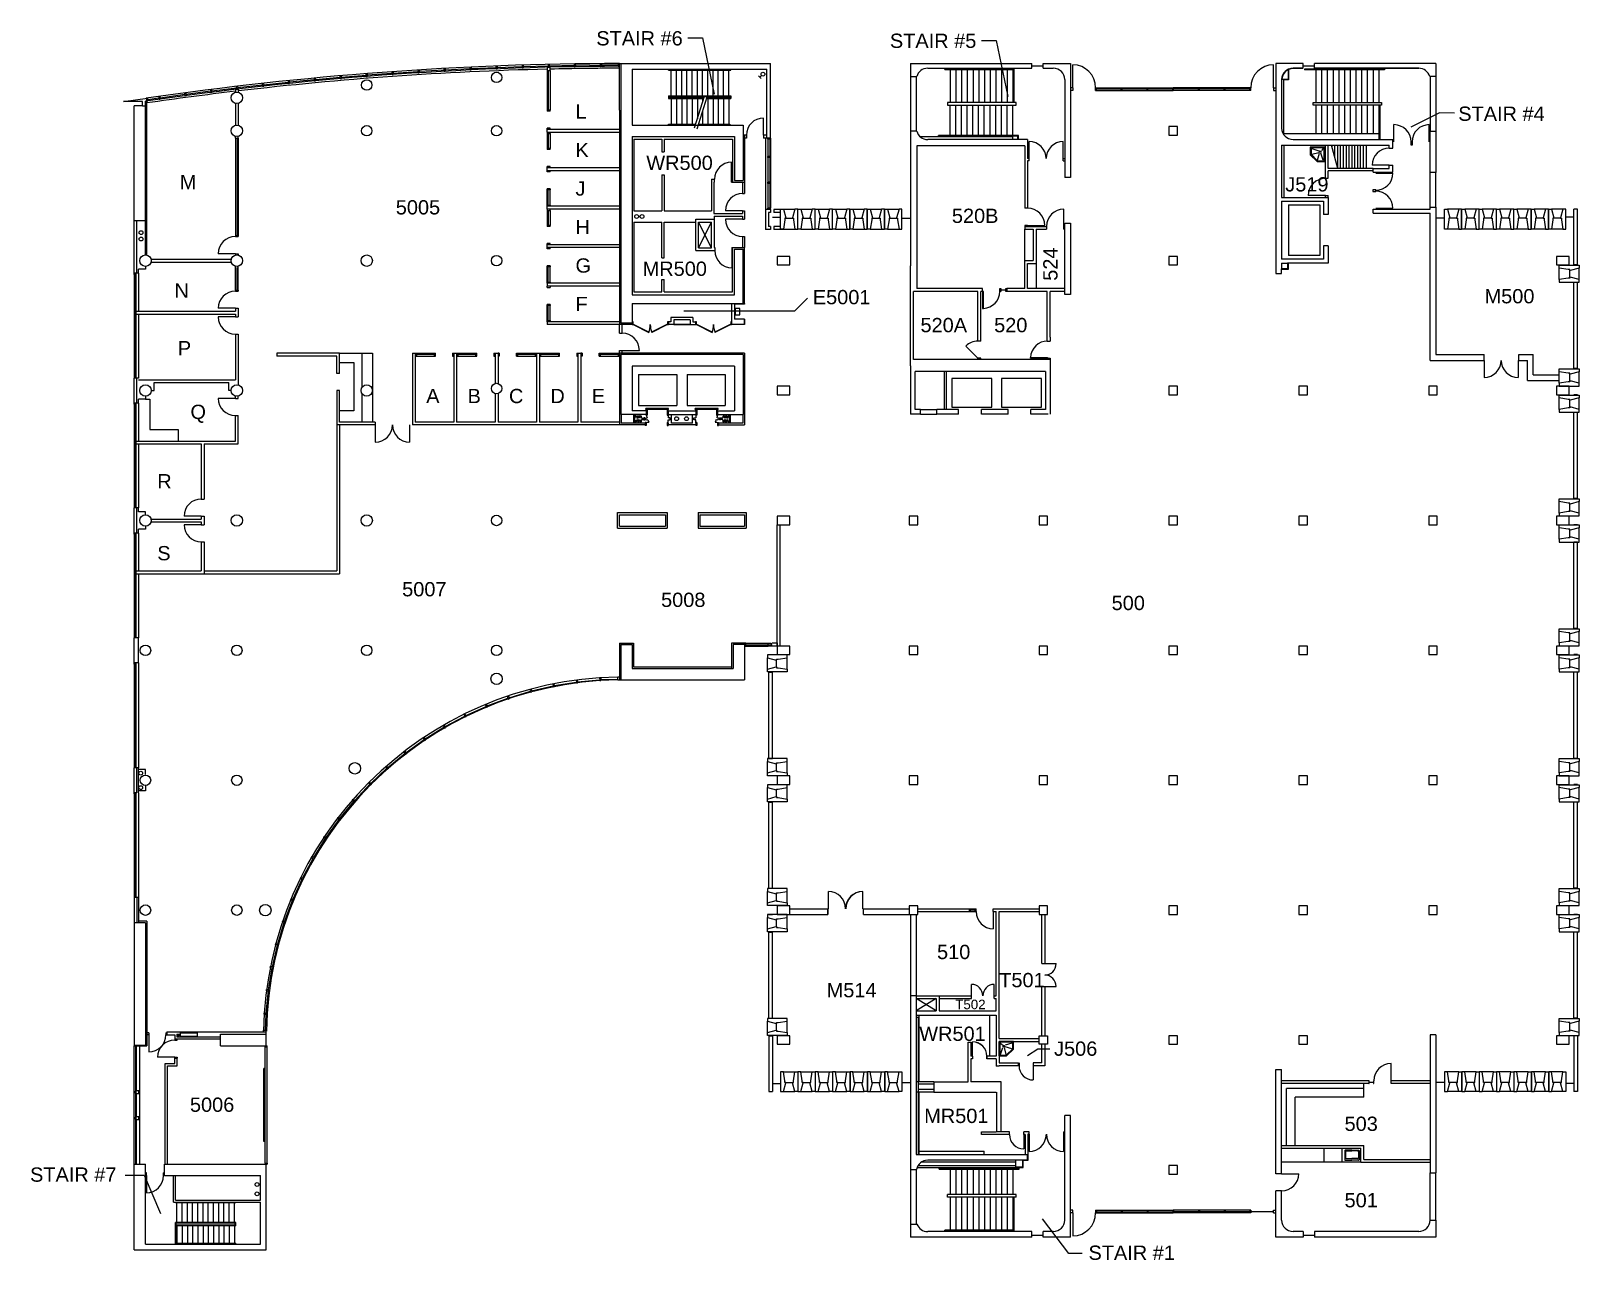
# Model space of a CAD drawing. Header units: inches. Extents: x -186 to 3067, y -16 to 2567.
import ezdxf

# ---------------------------------------------------------------- set-up
doc = ezdxf.new("R2010")
doc.units = ezdxf.units.IN
doc.header["$MEASUREMENT"] = 0
doc.linetypes.add('SCOTT', pattern=[0.04, 0.02, -0.02])
for name, color, linetype in [('A-DOOR', 4, 'Continuous'), ('A-FLOR-HRAL', 4, 'Continuous'), ('A-FLOR-STRS', 4, 'Continuous'), ('A-FLOR-TEXT', 7, 'Continuous'), ('A-FURN', 3, 'Continuous'), ('A-GLAZ', 3, 'Continuous'), ('A-ROOF-OTLN', 6, 'Continuous'), ('A-WALL', 5, 'Continuous'), ('A-WALL-JAMB', 6, 'Continuous'), ('M-EQPM-EVTR', 4, 'Continuous'), ('P-SANR-EQPM', 5, 'Continuous'), ('S-COLS', 6, 'Continuous')]:
    doc.layers.add(name, color=color, linetype=linetype)
doc.styles.get("Standard").update_dxf_attribs({"font": 'arial.ttf'})

msp = doc.modelspace()

# ---------------------------------------------------------------- texts
at = {"layer": 'A-FLOR-TEXT'}
for s, height, p in [('STAIR #6', 30, (1001.9, 2536.5)), ('STAIR #5', 30, (1619, 2531.3)), ('L', 30, (958.2, 2382.6)), ('STAIR #4', 30, (2813.6, 2378)), ('K', 30, (958.2, 2301.7)), ('WR500', 30, (1107, 2274.8)), ('M', 30, (126.6, 2234.3)), ('J', 30, (958.2, 2220.8)), ('J519', 30, (2450, 2229.6)), ('5005', 30, (580.5, 2181.3)), ('520B', 30, (1749.3, 2163.4)), ('H', 30, (958.2, 2139.9)), ('G', 30, (958.2, 2059)), ('MR500', 30, (1099.3, 2052.2)), ('N', 30, (115.2, 2006.4)), ('E5001', 30, (1457, 1992.6)), ('M500', 30, (2868.9, 1994.5)), ('F', 30, (958.2, 1978.1)), ('520A', 30, (1683.3, 1933.8)), ('520', 30, (1838.1, 1933.8)), ('P', 30, (122.4, 1885.2)), ('A', 30, (644.4, 1784.7)), ('B', 30, (731.4, 1784.7)), ('C', 30, (818.4, 1784.7)), ('D', 30, (905.4, 1784.7)), ('E', 30, (992.4, 1784.7)), ('Q', 30, (148.9, 1751.4)), ('R', 30, (79.2, 1605.6)), ('S', 30, (79.2, 1454.4)), ('5007', 30, (593.9, 1378.7)), ('5008', 30, (1138.1, 1356.4)), ('500', 30, (2085, 1349.8)), ('510', 30, (1718.1, 616.3)), ('T501', 30, (1848.8, 557.2)), ('M514', 30, (1486.1, 536)), ('T502', 20, (1756.4, 511)), ('WR501', 30, (1680.7, 444.4)), ('J506', 30, (1964, 413.1)), ('5006', 30, (147.8, 295.3)), ('MR501', 30, (1691.1, 271.8)), ('503', 30, (2574.6, 255.2)), ('STAIR #7', 30, (-188.2, 148.4)), ('501', 30, (2574.6, 94.6)), ('STAIR #1', 30, (2036.4, -15.8))]:
    msp.add_text(s, height=height, dxfattribs=at).set_placement(p)
msp.add_text('524', height=30, rotation=90, dxfattribs=at).set_placement((1971.3, 2041.9))

# ---------------------------------------------------------------- linework, layer by layer
for p, q in [((1349.4, 2473.2), (1345.9, 2469.8)), ((1348.7, 2466.9), (1343.1, 2472.6)), ((1716.4, 507.7), (1674.4, 533.2)), ((1716.4, 533.2), (1674.4, 507.7))]:
    msp.add_line(p, q)
for centre, radius in [((1352.2, 2476), 4), ((1086.7, 2176.9), 4), ((1098.1, 2176.9), 4), ((45.1, 2143.1), 4), ((45.1, 2129.6), 4), ((1170.8, 1752), 4), ((1191.5, 1752), 4), ((44.4, 1007), 4), ((44.4, 976.7), 4), ((123.7, 456), 2), ((288.9, 142.6), 4), ((288.9, 122.9), 4)]:
    msp.add_circle(centre, radius)
at = {"layer": 'A-DOOR'}
for p, q in [((2003.4, 2447.7), (2003.4, 2495.7)), ((2425.4, 2447.7), (2425.4, 2495.7)), ((1353.4, 2347.9), (1353.4, 2383.9)), ((2678.4, 2334), (2678.4, 2370)), ((2752.4, 2334), (2752.4, 2370)), ((1911.4, 2298.7), (1911.4, 2334.7)), ((1983.4, 2298.7), (1983.4, 2334.7)), ((1286.4, 2255.2), (1286.4, 2291.2)), ((1286.4, 2255.2), (1286.4, 2291.2)), ((2668.4, 2284.7), (2632.4, 2284.7)), ((2640.4, 2268.2), (2676.4, 2268.2)), ((2534.4, 2221.2), (2498.4, 2221.2)), ((1309.2, 2189.2), (1273.2, 2189.2)), ((1309.2, 2189.2), (1273.2, 2189.2)), ((1984.4, 2156.2), (1984.4, 2192.2)), ((2640.4, 2194.2), (2676.4, 2194.2)), ((1309.2, 2171.2), (1273.2, 2171.2)), ((1309.2, 2171.2), (1273.2, 2171.2)), ((1908.4, 2158.2), (1944.4, 2158.2)), ((243.4, 2098.7), (207.4, 2098.7)), ((1286.9, 2105.2), (1286.9, 2069.2)), ((1286.9, 2105.2), (1286.9, 2069.2)), ((243.4, 1984), (207.4, 1984)), ((243.4, 1966), (207.4, 1966)), ((1079.4, 1950.8), (1113, 1934.1)), ((1079.4, 1949.7), (1112.5, 1933.2)), ((1151.4, 1950.8), (1117.9, 1934.1)), ((1151.4, 1949.7), (1118.3, 1933.2)), ((1212.4, 1950.8), (1246, 1934.1)), ((1212.4, 1949.7), (1245.5, 1933.2)), ((1242.9, 1935.7), (1246, 1934.1)), ((1242.9, 1934.5), (1245.5, 1933.2)), ((1284.4, 1950.8), (1250.9, 1934.1)), ((1284.4, 1950.8), (1250.9, 1934.1)), ((1284.4, 1949.7), (1251.3, 1933.2)), ((1284.4, 1949.7), (1251.3, 1933.2)), ((1056.4, 1895.7), (1092.4, 1895.7)), ((1803.9, 1879.2), (1778.5, 1904.6)), ((2867.7, 1874.6), (2867.7, 1838.6)), ((2939.7, 1874.6), (2939.7, 1838.6)), ((243.4, 1794.6), (207.4, 1794.6)), ((1153.9, 1773.2), (1105.9, 1773.2)), ((1105.9, 1771.2), (1105.9, 1773.2)), ((1153.9, 1771.2), (1105.9, 1771.2)), ((1106.9, 1759.2), (1108.9, 1753.7)), ((1129.9, 1771.2), (1129.9, 1773.2)), ((1153.9, 1771.2), (1153.9, 1773.2)), ((1209.9, 1771.2), (1209.9, 1773.2)), ((1257.9, 1773.2), (1209.9, 1773.2)), ((1257.9, 1771.2), (1209.9, 1771.2)), ((1233.9, 1771.2), (1233.9, 1773.2)), ((1257.9, 1773.2), (1242.9, 1773.2)), ((1257.9, 1771.2), (1242.9, 1771.2)), ((1256.9, 1759.2), (1255.2, 1754.4)), ((1256.9, 1759.2), (1255.2, 1754.4)), ((1257.9, 1771.2), (1257.9, 1773.2)), ((1257.9, 1771.2), (1257.9, 1773.2)), ((537.4, 1738.9), (537.4, 1702.9)), ((609.4, 1738.9), (609.4, 1702.9)), ((1105.3, 1752.5), (1109.1, 1753.7)), ((1106.5, 1748.7), (1105.3, 1752.5)), ((1110.3, 1749.9), (1106.5, 1748.7)), ((1110.3, 1749.9), (1112.1, 1745)), ((1253.8, 1750.6), (1251.8, 1745)), ((1253.8, 1750.6), (1251.8, 1745)), ((1253.8, 1750.6), (1257.6, 1749.4)), ((1253.8, 1750.6), (1257.6, 1749.4)), ((1258.9, 1753.2), (1255.1, 1754.4)), ((1258.9, 1753.2), (1255.1, 1754.4)), ((1257.6, 1749.4), (1258.9, 1753.2)), ((1257.6, 1749.4), (1258.9, 1753.2)), ((171.4, 1547.2), (135.4, 1547.2)), ((171.4, 1529.2), (135.4, 1529.2)), ((1489.9, 722.2), (1489.9, 758.2)), ((1561.9, 722.2), (1561.9, 758.2)), ((1562.4, 722.2), (1562.4, 758.2)), ((1836.4, 716.2), (1836.4, 680.2)), ((1944.4, 606.7), (1968.4, 606.7)), ((1790.4, 539.2), (1790.4, 563.2)), ((1838.4, 539.2), (1838.4, 563.2)), ((1944.4, 558.7), (1968.4, 558.7)), ((61.4, 457.2), (61.4, 421.2)), ((1792.9, 412.4), (1792.9, 442.4)), ((1792.9, 412.2), (1792.9, 442.2)), ((115.9, 410.2), (79.9, 410.2)), ((1920.4, 392.2), (1920.4, 362.2)), ((2672.4, 360.7), (2672.4, 396.7)), ((1900.4, 247.4), (1900.4, 217.4)), ((1900.4, 247.4), (1900.4, 217.4)), ((1911.8, 248.2), (1911.8, 212.2)), ((1983.8, 248.2), (1983.8, 212.2)), ((2442.4, 165.3), (2478.4, 165.3)), ((56.4, 161.2), (56.4, 125.2)), ((2003.4, 82.7), (2003.4, 34.7))]:
    msp.add_line(p, q, dxfattribs=at)
for points in [[(1813.9, 1983.7), (1815.7, 1983.7), (1815.7, 2019.7), (1813.9, 2019.7)], [(1914.4, 1879.2), (1914.4, 1880.9), (1950.4, 1880.9), (1950.4, 1879.2)]]:
    msp.add_lwpolyline(points, close=True, dxfattribs=at)
for centre, radius, start, end in [((2003.4, 2447.7), 48, 0, 90), ((2425.4, 2447.7), 48, 90, 180), ((1353.4, 2347.9), 36, 90, 180), ((2678.4, 2334), 36, 0, 90), ((2752.4, 2334), 36, 90, 180), ((1911.4, 2298.7), 36, 0, 90), ((1983.4, 2298.7), 36, 90, 180), ((2668.4, 2284.7), 36, 90, 180), ((1286.4, 2255.2), 36, 90, 180), ((1286.4, 2255.2), 36, 90, 180), ((2534.4, 2221.2), 36, 90, 180), ((2640.4, 2268.2), 36, 270, 0), ((1309.2, 2189.2), 36, 90, 180), ((1309.2, 2189.2), 36, 90, 180), ((2640.4, 2194.2), 36, 0, 90), ((1908.4, 2158.2), 36, 360, 90), ((1984.4, 2156.2), 36, 90, 180), ((1309.2, 2171.2), 36, 180, 270), ((1309.2, 2171.2), 36, 180, 270), ((243.4, 2098.7), 36, 90, 180), ((1286.9, 2105.2), 36, 180, 270), ((1286.9, 2105.2), 36, 180, 270), ((243.4, 1984), 36, 90, 180), ((1813.9, 2019.7), 36.1, 272.9061, 359.9479), ((243.4, 1966), 36, 180, 270), ((1056.4, 1895.7), 36, 0, 90), ((1067.4, 1949.7), 48, 340, 0), ((1163.4, 1949.7), 48, 180, 200), ((1200.4, 1949.7), 48, 340, 0), ((1200.4, 1949.7), 48, 340, 0), ((1296.4, 1949.7), 48, 180, 200), ((1296.4, 1949.7), 48, 180, 200), ((1803.9, 1879.2), 36, 90, 135), ((1950.5, 1879.1), 36.1, 90.0521, 177.0939), ((2867.7, 1874.6), 36, 270, 0), ((2939.7, 1874.6), 36, 180, 270), ((243.4, 1794.6), 36, 180, 270), ((537.4, 1738.9), 36, 270, 0), ((609.4, 1738.9), 36, 180, 270), ((1106.9, 1760.2), 16, 270, 288.7751), ((1256.9, 1760.2), 16, 251.2249, 270), ((1256.9, 1760.2), 16, 251.2249, 270), ((171.4, 1547.2), 36, 90, 180), ((171.4, 1529.2), 36, 180, 270), ((1489.9, 722.2), 36, 0, 90), ((1561.9, 722.2), 36, 90, 180), ((1562.4, 722.2), 36, 90, 180), ((1836.4, 716.2), 36, 180, 270), ((1944.4, 606.7), 24, 270, 0), ((1790.4, 539.2), 24, 0, 90), ((1838.4, 539.2), 24, 90, 180), ((1944.4, 558.7), 24, 0, 90), ((61.4, 457.2), 36, 270, 0), ((115.9, 410.2), 36, 90, 180), ((1792.9, 412.4), 30, 0, 90), ((1792.9, 412.2), 30, 0, 90), ((1920.4, 392.2), 30, 180, 270), ((2672.4, 360.7), 36, 90, 180), ((1900.4, 247.4), 30, 180, 270), ((1900.4, 247.4), 30, 180, 270), ((1911.8, 248.2), 36, 270, 0), ((1983.8, 248.2), 36, 180, 270), ((2442.4, 165.3), 36, 270, 360), ((56.4, 161.2), 36, 270, 0), ((2003.4, 82.7), 48, 270, 0)]:
    msp.add_arc(centre, radius, start, end, dxfattribs=at)
at = {"layer": 'A-FLOR-HRAL'}
for p, q in [((1153.4, 2484.2), (1153.4, 2486.7)), ((1153.4, 2484.2), (1284.4, 2484.2)), ((1242.9, 2484.2), (1284.4, 2484.2)), ((1284.4, 2484.2), (1284.4, 2486.2)), ((1284.4, 2484.2), (1284.4, 2486.2)), ((1734.4, 2485.7), (1734.4, 2488.7)), ((1734.4, 2485.7), (1878.4, 2485.7)), ((1735.9, 2487.2), (1735.9, 2488.7)), ((1735.9, 2487.2), (1878.4, 2487.2)), ((2658.4, 2486.5), (2490.4, 2486.5)), ((2490.4, 2486.5), (2490.4, 2485)), ((2658.4, 2485), (2490.4, 2485)), ((2658.4, 2486.5), (2658.4, 2485)), ((1153.4, 2430.9), (1284.4, 2430.9)), ((1153.4, 2430.9), (1153.4, 2424.9)), ((1153.4, 2424.9), (1227.7, 2424.9)), ((1155.4, 2428.9), (1282.4, 2428.9)), ((1155.4, 2426.9), (1155.4, 2428.9)), ((1155.4, 2426.9), (1228.3, 2426.9)), ((1234, 2424.9), (1284.4, 2424.9)), ((1234.6, 2426.9), (1282.4, 2426.9)), ((1242.9, 2430.9), (1284.4, 2430.9)), ((1242.9, 2428.9), (1282.4, 2428.9)), ((1282.4, 2424.9), (1282.4, 2428.9)), ((1282.4, 2424.9), (1282.4, 2428.9)), ((1284.4, 2430.9), (1284.4, 2424.9)), ((1284.4, 2430.9), (1284.4, 2424.9)), ((1740.4, 2416.7), (1740.4, 2410.7)), ((1884.4, 2416.7), (1740.4, 2416.7)), ((1740.4, 2410.7), (1884.4, 2410.7)), ((1884.4, 2410.7), (1884.4, 2416.7)), ((2508.4, 2416.7), (2652.4, 2416.7)), ((2508.4, 2410.7), (2508.4, 2416.7)), ((2652.4, 2410.7), (2508.4, 2410.7)), ((2652.4, 2416.7), (2652.4, 2410.7)), ((1153.4, 2371.2), (1210.9, 2371.2)), ((1153.4, 2369.2), (1153.4, 2371.2)), ((1217.2, 2371.2), (1282.4, 2371.2)), ((1242.9, 2371.2), (1282.4, 2371.2)), ((1282.4, 2371.2), (1282.4, 2369.2)), ((1282.4, 2371.2), (1282.4, 2369.2)), ((1889.4, 2347.2), (1721.4, 2347.2)), ((1721.4, 2344.2), (1721.4, 2347.2)), ((1887.9, 2345.7), (1722.9, 2345.7)), ((1722.9, 2344.2), (1722.9, 2345.7)), ((1887.9, 2338.7), (1887.9, 2345.7)), ((1889.4, 2338.7), (1889.4, 2347.2)), ((1722.4, 176.5), (1890.4, 176.5)), ((1722.4, 175), (1722.4, 176.5)), ((1722.4, 175), (1890.4, 175)), ((1890.4, 175), (1890.4, 176.5)), ((113.2, 105.2), (113.2, 161.2)), ((117.4, 109.4), (117.4, 161.2)), ((113.2, 105.2), (296.4, 105.2)), ((117.4, 109.4), (296.4, 109.4)), ((117.4, 103.9), (117.4, 105.2)), ((244.4, 103.9), (117.4, 103.9)), ((244.4, 103.9), (244.4, 105.2)), ((244.4, 103.9), (244.4, 105.2)), ((1884.4, 121.7), (1740.4, 121.7)), ((1740.4, 115.7), (1740.4, 121.7)), ((1884.4, 115.7), (1740.4, 115.7)), ((1884.4, 115.7), (1884.4, 121.7)), ((244.4, 62.4), (117.4, 62.4)), ((117.4, 17.2), (117.4, 62.4)), ((242.9, 61.2), (118.9, 61.2)), ((118.9, 17.2), (118.9, 61.2)), ((242.9, 57.2), (118.9, 57.2)), ((244.4, 55.9), (118.9, 55.9)), ((242.9, 57.2), (242.9, 61.2)), ((244.4, 55.9), (244.4, 62.4)), ((1878.4, 46.7), (1734.4, 46.7)), ((1734.4, 43.7), (1734.4, 46.7)), ((1878.4, 45.2), (1735.9, 45.2)), ((1735.9, 43.7), (1735.9, 45.2)), ((244.4, 18.4), (118.9, 18.4)), ((244.4, 18.4), (244.4, 17.2)), ((244.4, 17.2), (244.4, 18.4))]:
    msp.add_line(p, q, dxfattribs=at)
at = {"layer": 'A-FLOR-STRS'}
for p, q in [((1159.4, 2430.9), (1159.4, 2484.2)), ((1170.4, 2430.9), (1170.4, 2484.2)), ((1181.4, 2430.9), (1181.4, 2484.2)), ((1192.4, 2430.9), (1192.4, 2484.2)), ((1203.4, 2430.9), (1203.4, 2484.2)), ((1214.4, 2430.9), (1214.4, 2484.2)), ((1225.4, 2430.9), (1225.4, 2484.2)), ((1236.4, 2430.9), (1236.4, 2484.2)), ((1247.4, 2430.9), (1247.4, 2484.2)), ((1247.4, 2430.9), (1247.4, 2484.2)), ((1258.4, 2430.9), (1258.4, 2484.2)), ((1258.4, 2430.9), (1258.4, 2484.2)), ((1269.4, 2430.9), (1269.4, 2484.2)), ((1269.4, 2430.9), (1269.4, 2484.2)), ((1280.4, 2430.9), (1280.4, 2484.2)), ((1280.4, 2430.9), (1280.4, 2484.2)), ((1746.4, 2416.7), (1746.4, 2488.7)), ((1758.4, 2416.7), (1758.4, 2488.7)), ((1770.4, 2416.7), (1770.4, 2488.7)), ((1782.4, 2416.7), (1782.4, 2488.7)), ((1794.4, 2416.7), (1794.4, 2488.7)), ((1806.4, 2416.7), (1806.4, 2488.7)), ((1818.4, 2416.7), (1818.4, 2488.7)), ((1830.4, 2416.7), (1830.4, 2488.7)), ((1842.4, 2416.7), (1842.4, 2488.7)), ((1854.4, 2416.7), (1854.4, 2488.7)), ((1866.4, 2416.7), (1866.4, 2488.7)), ((1878.4, 2416.7), (1878.4, 2488.7)), ((1880.4, 2416.7), (1880.4, 2488.7)), ((2514.4, 2488.7), (2514.4, 2416.7)), ((2526.4, 2488.7), (2526.4, 2416.7)), ((2538.4, 2488.7), (2538.4, 2416.7)), ((2550.4, 2488.7), (2550.4, 2416.7)), ((2562.4, 2488.7), (2562.4, 2416.7)), ((2574.4, 2488.7), (2574.4, 2416.7)), ((2586.4, 2488.7), (2586.4, 2416.7)), ((2598.4, 2488.7), (2598.4, 2416.7)), ((2610.4, 2488.7), (2610.4, 2416.7)), ((2622.4, 2488.7), (2622.4, 2416.7)), ((2634.4, 2488.7), (2634.4, 2416.7)), ((2646.4, 2488.7), (2646.4, 2416.7)), ((1159.4, 2424.9), (1159.4, 2371.7)), ((1170.4, 2424.9), (1170.4, 2371.7)), ((1181.4, 2424.9), (1181.4, 2371.7)), ((1192.4, 2424.9), (1192.4, 2371.7)), ((1203.4, 2424.9), (1203.4, 2371.2)), ((1208.5, 2363.3), (1229.3, 2430)), ((1214.2, 2361.5), (1235, 2428.2)), ((1214.4, 2424.9), (1214.4, 2382.3)), ((1225.4, 2424.9), (1225.4, 2417.6)), ((1236.4, 2424.9), (1236.4, 2371.7)), ((1247.4, 2424.9), (1247.4, 2371.7)), ((1247.4, 2424.9), (1247.4, 2371.7)), ((1258.4, 2424.9), (1258.4, 2371.7)), ((1258.4, 2424.9), (1258.4, 2371.7)), ((1269.4, 2424.9), (1269.4, 2371.7)), ((1269.4, 2424.9), (1269.4, 2371.7)), ((1280.4, 2424.9), (1280.4, 2371.7)), ((1280.4, 2424.9), (1280.4, 2371.7)), ((1745.4, 2344.2), (1745.4, 2410.7)), ((1757.4, 2344.2), (1757.4, 2410.7)), ((1769.4, 2344.2), (1769.4, 2410.7)), ((1781.4, 2344.2), (1781.4, 2410.7)), ((1793.4, 2344.2), (1793.4, 2410.7)), ((1805.4, 2344.2), (1805.4, 2410.7)), ((1817.4, 2344.2), (1817.4, 2410.7)), ((1829.4, 2344.2), (1829.4, 2410.7)), ((1841.4, 2344.2), (1841.4, 2410.7)), ((1853.4, 2344.2), (1853.4, 2410.7)), ((1865.4, 2344.2), (1865.4, 2410.7)), ((1877.4, 2338.7), (1877.4, 2410.7)), ((2514.4, 2410.7), (2514.4, 2351.3)), ((2526.4, 2410.7), (2526.4, 2351.3)), ((2538.4, 2410.7), (2538.4, 2351.3)), ((2550.4, 2410.7), (2550.4, 2351.3)), ((2562.4, 2410.7), (2562.4, 2351.3)), ((2574.4, 2410.7), (2574.4, 2351.3)), ((2586.4, 2410.7), (2586.4, 2351.3)), ((2598.4, 2410.7), (2598.4, 2351.3)), ((2610.4, 2410.7), (2610.4, 2351.3)), ((2622.4, 2410.7), (2622.4, 2351.3)), ((2634.4, 2410.7), (2634.4, 2351.3)), ((2646.4, 2410.7), (2646.4, 2338.7)), ((2648.4, 2410.7), (2648.4, 2338.7)), ((1225.4, 2397.5), (1225.4, 2371.7)), ((2560.4, 2278.2), (2547.1, 2326.7)), ((2548.4, 2321.8), (2548.4, 2326.7)), ((2554.4, 2300), (2554.4, 2326.7)), ((2560.4, 2278.2), (2560.4, 2326.7)), ((2566.4, 2278.2), (2566.4, 2326.7)), ((2572.4, 2278.2), (2572.4, 2326.7)), ((2578.4, 2278.2), (2578.4, 2326.7)), ((2584.4, 2278.2), (2584.4, 2326.7)), ((2590.4, 2278.2), (2590.4, 2326.7)), ((2596.4, 2278.2), (2596.4, 2326.7)), ((2602.4, 2278.2), (2602.4, 2326.7)), ((2608.4, 2278.2), (2608.4, 2326.7)), ((2614.4, 2278.2), (2614.4, 2326.7)), ((2620.4, 2278.2), (2620.4, 2326.7)), ((1746.4, 121.7), (1746.4, 178)), ((1758.4, 121.7), (1758.4, 178)), ((1770.4, 121.7), (1770.4, 178)), ((1782.4, 121.7), (1782.4, 178)), ((1794.4, 121.7), (1794.4, 178)), ((1806.4, 121.7), (1806.4, 178)), ((1818.4, 121.7), (1818.4, 178)), ((1830.4, 121.7), (1830.4, 178)), ((1842.4, 121.7), (1842.4, 178)), ((1854.4, 121.7), (1854.4, 178)), ((1866.4, 121.7), (1866.4, 178)), ((1878.4, 121.7), (1878.4, 178)), ((120.4, 62.4), (120.4, 103.9)), ((131.4, 62.4), (131.4, 103.9)), ((142.4, 62.4), (142.4, 103.9)), ((153.4, 62.4), (153.4, 103.9)), ((164.4, 62.4), (164.4, 103.9)), ((175.4, 62.4), (175.4, 103.9)), ((186.4, 62.4), (186.4, 103.9)), ((197.4, 62.4), (197.4, 103.9)), ((208.4, 62.4), (208.4, 103.9)), ((219.4, 62.4), (219.4, 103.9)), ((230.4, 62.4), (230.4, 103.9)), ((241.4, 62.4), (241.4, 103.9)), ((1746.4, 43.7), (1746.4, 115.7)), ((1758.4, 43.7), (1758.4, 115.7)), ((1770.4, 43.7), (1770.4, 115.7)), ((1782.4, 43.7), (1782.4, 115.7)), ((1794.4, 43.7), (1794.4, 115.7)), ((1806.4, 43.7), (1806.4, 115.7)), ((1818.4, 43.7), (1818.4, 115.7)), ((1830.4, 43.7), (1830.4, 115.7)), ((1842.4, 43.7), (1842.4, 115.7)), ((1854.4, 43.7), (1854.4, 115.7)), ((1866.4, 43.7), (1866.4, 115.7)), ((1878.4, 43.7), (1878.4, 115.7)), ((1880.4, 43.7), (1880.4, 115.7)), ((120.4, 55.9), (120.4, 18.4)), ((131.4, 55.9), (131.4, 18.4)), ((142.4, 55.9), (142.4, 18.4)), ((153.4, 55.9), (153.4, 18.4)), ((164.4, 55.9), (164.4, 18.4)), ((175.4, 55.9), (175.4, 18.4)), ((186.4, 55.9), (186.4, 18.4)), ((197.4, 55.9), (197.4, 18.4)), ((208.4, 55.9), (208.4, 18.4)), ((219.4, 55.9), (219.4, 18.4)), ((230.4, 55.9), (230.4, 18.4)), ((241.4, 55.9), (241.4, 18.4))]:
    msp.add_line(p, q, dxfattribs=at)
at = {"layer": 'A-FLOR-TEXT'}
for p, q in [((1194.2, 2552.2), (1225.4, 2552.2)), ((1225.4, 2552.2), (1249.9, 2434.2)), ((1811.2, 2547), (1842.4, 2547)), ((1842.4, 2547), (1866.9, 2429)), ((2774, 2395), (2714.1, 2364.4)), ((2805.5, 2393.9), (2774, 2395)), ((1419.5, 1978.9), (1445.9, 2005.2)), ((1186, 1978.9), (1419.5, 1978.9)), ((1907.9, 413.5), (1929.7, 427.6)), ((1929.7, 427.6), (1955.1, 427.6)), ((11.8, 162.5), (51.9, 162.5)), ((51.9, 162.5), (85.8, 81.8)), ((1995.3, -2.7), (1939.8, 70.5)), ((2023.2, -2.7), (1995.3, -2.7))]:
    msp.add_line(p, q, dxfattribs=at)
at = {"layer": 'A-FURN'}
for p, q in [((1902.4, 2084.2), (1902.4, 2150.2)), ((1926.4, 2078.2), (1926.4, 2025.7)), ((1293.5, 1983.4), (1293.5, 1970.5)), ((1303.7, 1983.4), (1293.5, 1983.4)), ((1293.5, 1970.5), (1303.7, 1970.5)), ((1303.7, 1970.5), (1303.7, 1983.4)), ((1829.2, 412.4), (1829.2, 498.7)), ((2615.2, 344.3), (2452.8, 344.3)), ((2452.8, 224.7), (2452.8, 344.3)), ((2470.8, 224.7), (2470.8, 326.3)), ((2615.4, 326.3), (2470.8, 326.3)), ((2615.4, 326.3), (2615.4, 354.7)), ((2531.5, 189.4), (2531.5, 218.7)), ((2569.5, 189.4), (2569.5, 218.7)), ((2574.9, 213.7), (2574.9, 194.7)), ((2590, 214.6), (2575.8, 214.6)), ((2576.3, 211.3), (2576.3, 198.9)), ((2578.1, 213.2), (2590, 213.2)), ((2578.1, 197), (2590, 197)), ((2590, 214.6), (2604.2, 214.6)), ((2601.9, 213.2), (2590, 213.2)), ((2601.9, 197), (2590, 197)), ((2603.7, 211.3), (2603.7, 198.9)), ((2605.1, 213.7), (2605.1, 194.7)), ((2608.9, 189.4), (2442.4, 189.4)), ((2576, 193.6), (2590, 193.6)), ((2604, 193.6), (2590, 193.6))]:
    msp.add_line(p, q, dxfattribs=at)
for centre, radius, start, end in [((2575.9, 213.6), 1.03, 95.4707, 176.1763), ((2578.3, 211.1), 2.11, 96.5361, 173.5832), ((2578.5, 199.2), 2.25, 188.0284, 262.2031), ((2601.5, 199.2), 2.25, 277.7969, 351.9716), ((2601.6, 211.1), 2.11, 6.4168, 83.4639), ((2604.1, 213.6), 1.03, 3.8237, 84.5293), ((2575.9, 194.7), 1.03, 175.4792, 274.9201), ((2604.1, 194.7), 1.03, 265.0799, 4.5208)]:
    msp.add_arc(centre, radius, start, end, dxfattribs=at)
at = {"layer": 'A-GLAZ'}
for p, q in [((465.9, 2470), (518, 2474.2)), ((520.4, 2474.4), (572.5, 2478.3)), ((575, 2478.5), (627.2, 2481.9)), ((629.7, 2482.1), (681.8, 2485.2)), ((684.3, 2485.3), (736.5, 2487.9)), ((739, 2488.1), (791.2, 2490.3)), ((793.7, 2490.4), (845.9, 2492.2)), ((848.4, 2492.3), (900.6, 2493.7)), ((898.7, 2484.1), (898.7, 2400.7)), ((900.7, 2484.1), (900.7, 2400.7)), ((903.1, 2493.8), (955.3, 2494.8)), ((904.7, 2484.1), (904.7, 2400.7)), ((957.8, 2494.8), (1010.1, 2495.5)), ((1012.6, 2495.5), (1047.9, 2495.7)), ((1917.4, 2493.7), (1941.4, 2493.7)), ((2487.4, 2493.7), (2511.4, 2493.7)), ((139.4, 2434.2), (191.2, 2440.9)), ((193.7, 2441.2), (245.6, 2447.5)), ((248, 2447.8), (300, 2453.7)), ((302.4, 2454), (354.4, 2459.5)), ((356.9, 2459.7), (408.9, 2464.8)), ((411.4, 2465.1), (463.4, 2469.7)), ((2051.4, 2447.7), (2214.4, 2447.7)), ((2051.4, 2445), (2214.4, 2445)), ((2051.4, 2441.7), (2214.4, 2441.7)), ((2377.4, 2447.7), (2214.4, 2447.7)), ((2377.4, 2445), (2214.4, 2445)), ((2377.4, 2441.7), (2214.4, 2441.7)), ((2754.4, 2471.2), (2754.4, 2356.2)), ((2766.4, 2471.2), (2766.4, 2356.2)), ((58.9, 2422.9), (82.7, 2426.4)), ((85.2, 2426.7), (136.9, 2433.8)), ((898.7, 2351.7), (898.7, 2319.8)), ((900.7, 2351.7), (900.7, 2319.8)), ((904.7, 2351.7), (904.7, 2319.8)), ((243.4, 2341.5), (243.4, 2136.7)), ((247.4, 2341.5), (247.4, 2136.7)), ((249.4, 2341.5), (249.4, 2136.7)), ((1357.8, 2341.9), (1357.8, 2191.7)), ((1362.4, 2341.9), (1362.4, 2194.2)), ((1362.4, 2341.9), (1362.4, 2194.2)), ((1366.4, 2339.4), (1366.4, 2303.4)), ((1368.4, 2341.9), (1368.4, 2194.2)), ((1368.4, 2341.9), (1368.4, 2194.2)), ((1366.4, 2300.9), (1366.4, 2248.8)), ((1366.4, 2300.9), (1366.4, 2248.8)), ((1366.4, 2246.3), (1366.4, 2194.2)), ((1366.4, 2246.3), (1366.4, 2194.2)), ((2754.4, 2196.3), (2754.4, 2269.7)), ((2766.4, 2196.3), (2766.4, 2269.7)), ((898.7, 2200.9), (898.7, 2232.8)), ((900.7, 2200.9), (900.7, 2232.8)), ((904.7, 2200.9), (904.7, 2232.8)), ((898.7, 2189.9), (898.7, 2158)), ((900.7, 2189.9), (900.7, 2158)), ((904.7, 2189.9), (904.7, 2158)), ((1372.4, 2175.5), (1389.2, 2175.5)), ((1400.2, 2173.3), (1414.2, 2173.3)), ((1436.7, 2173.3), (1450.7, 2173.3)), ((1473.2, 2173.3), (1487.2, 2173.3)), ((1509.7, 2173.3), (1523.7, 2173.3)), ((1546.2, 2173.3), (1560.2, 2173.3)), ((1582.7, 2173.3), (1596.7, 2173.3)), ((1619.2, 2173.3), (1633.2, 2173.3)), ((1644.2, 2173.3), (1662.4, 2173.3)), ((2784.7, 2173.3), (2766.4, 2173.3)), ((2809.7, 2173.3), (2795.7, 2173.3)), ((2846.2, 2173.3), (2832.2, 2173.3)), ((2882.7, 2173.3), (2868.7, 2173.3)), ((2919.2, 2173.3), (2905.2, 2173.3)), ((2955.7, 2173.3), (2941.7, 2173.3)), ((2992.2, 2173.3), (2978.2, 2173.3)), ((3028.7, 2173.3), (3014.7, 2173.3)), ((3056.4, 2175.5), (3039.7, 2175.5)), ((30.4, 2057.8), (30.4, 1837.5)), ((32.4, 1976.2), (32.4, 2055.3)), ((34.4, 2057.8), (34.4, 1837.5)), ((39.4, 2057.8), (39.4, 1978)), ((243.4, 2022), (243.4, 2072.5)), ((247.4, 2022), (247.4, 2069.7)), ((249.4, 2022), (249.4, 2072.5)), ((898.7, 2039.1), (898.7, 2071)), ((900.7, 2039.1), (900.7, 2071)), ((904.7, 2039.1), (904.7, 2071)), ((3048.1, 2049.7), (3048.1, 2063.7)), ((1851.9, 2022.7), (1862.9, 2022.7)), ((898.7, 1958.2), (898.7, 1990.1)), ((900.7, 1958.2), (900.7, 1990.1)), ((904.7, 1958.2), (904.7, 1990.1)), ((32.4, 1921.6), (32.4, 1973.7)), ((39.4, 1972), (39.4, 1837.5)), ((32.4, 1840), (32.4, 1919.1)), ((623.9, 1889.7), (661.9, 1889.7)), ((623.9, 1887.7), (661.9, 1887.7)), ((710.9, 1889.7), (748.9, 1889.7)), ((710.9, 1887.7), (748.9, 1887.7)), ((836.4, 1889.7), (874.4, 1889.7)), ((836.4, 1887.7), (874.4, 1887.7)), ((884.9, 1889.7), (922.9, 1889.7)), ((884.9, 1887.7), (922.9, 1887.7)), ((1010.4, 1889.7), (1048.4, 1889.7)), ((1010.4, 1887.7), (1048.4, 1887.7)), ((623.9, 1883.7), (661.9, 1883.7)), ((710.9, 1883.7), (748.9, 1883.7)), ((836.4, 1883.7), (874.4, 1883.7)), ((884.9, 1883.7), (922.9, 1883.7)), ((1010.4, 1883.7), (1048.4, 1883.7)), ((3048.1, 1831.7), (3048.1, 1845.7)), ((3048.1, 1776.7), (3048.1, 1790.7)), ((30.4, 1784.8), (30.4, 1564.5)), ((32.4, 1703.2), (32.4, 1782.3)), ((34.4, 1784.8), (34.4, 1564.5)), ((39.4, 1784.8), (39.4, 1705)), ((39.4, 1784.8), (39.4, 1705)), ((32.4, 1648.6), (32.4, 1700.7)), ((39.4, 1699), (39.4, 1564.5)), ((39.4, 1699), (39.4, 1564.5)), ((32.4, 1567), (32.4, 1646.1)), ((3048.1, 1558.7), (3048.1, 1572.7)), ((30.4, 1511.8), (30.4, 1291.5)), ((32.4, 1430.2), (32.4, 1509.3)), ((34.4, 1511.8), (34.4, 1291.5)), ((39.4, 1511.8), (39.4, 1432)), ((39.4, 1511.8), (39.4, 1432)), ((3048.1, 1503.7), (3048.1, 1517.7)), ((32.4, 1375.6), (32.4, 1427.7)), ((39.4, 1426), (39.4, 1291.5)), ((39.4, 1426), (39.4, 1291.5)), ((32.4, 1294), (32.4, 1373.1)), ((1312.4, 1274.7), (1371.4, 1274.7)), ((1314.9, 1276.7), (1371.4, 1276.7)), ((1315.4, 1280.2), (1363.4, 1280.2)), ((1315.4, 1274.2), (1363.4, 1274.2)), ((1316.4, 1276.2), (1363.4, 1276.2)), ((3048.1, 1285.7), (3048.1, 1299.7)), ((30.4, 1238.8), (30.4, 1018.5)), ((34.4, 1238.8), (34.4, 1018.5)), ((39.4, 1238.8), (39.4, 1018.5)), ((1380.7, 1230.7), (1380.7, 1244.7)), ((1380.7, 1230.7), (1380.7, 1244.7)), ((3048.1, 1230.7), (3048.1, 1244.7)), ((32.4, 1157.2), (32.4, 1236.3)), ((1011.4, 1203.7), (1046.9, 1204.8)), ((818.5, 1165.6), (863.3, 1179.2)), ((865.7, 1179.8), (911.3, 1190.5)), ((913.7, 1191), (959.9, 1198.6)), ((962.4, 1198.9), (1008.9, 1203.5)), ((32.4, 1102.6), (32.4, 1154.7)), ((727.5, 1128.1), (770.1, 1147.4)), ((772.4, 1148.3), (816.2, 1164.8)), ((684, 1104.9), (725.3, 1127)), ((32.4, 1021), (32.4, 1100.1)), ((602, 1050.3), (640, 1077.6)), ((642.1, 1079), (681.8, 1103.7)), ((563.8, 1019.1), (600, 1048.8)), ((527.8, 985.5), (562, 1017.5)), ((1380.7, 1012.7), (1380.7, 1026.7)), ((1380.7, 1012.7), (1380.7, 1026.7)), ((3048.1, 1012.7), (3048.1, 1026.7)), ((494.1, 949.6), (526.9, 984.6)), ((30.4, 965.8), (30.4, 745.5)), ((32.4, 884.2), (32.4, 963.3)), ((34.4, 965.8), (34.4, 745.5)), ((39.4, 965.8), (39.4, 745.5)), ((39.4, 965.8), (39.4, 745.5)), ((462.8, 911.5), (492.5, 947.7)), ((1380.7, 957.7), (1380.7, 971.7)), ((3048.1, 957.7), (3048.1, 971.7)), ((32.4, 829.6), (32.4, 881.7)), ((434, 871.5), (461.3, 909.6)), ((407.9, 829.7), (432.6, 869.5)), ((32.4, 748), (32.4, 827.1)), ((384.6, 786.3), (406.7, 827.6)), ((364.2, 741.5), (383.5, 784.1)), ((1380.7, 739.7), (1380.7, 753.7)), ((3048.1, 739.7), (3048.1, 753.7)), ((346.8, 695.4), (363.3, 739.2)), ((1788.4, 722.2), (1798.4, 722.2)), ((1798.4, 719.2), (1788.4, 719.2)), ((1788.4, 716.2), (1798.4, 716.2)), ((332.4, 648.2), (346, 693)), ((1380.7, 684.7), (1380.7, 698.7)), ((3048.1, 684.7), (3048.1, 698.7)), ((321.1, 600.3), (331.7, 645.8)), ((313, 551.7), (320.6, 597.8)), ((308.1, 502.6), (312.8, 550.4)), ((306.8, 466.7), (307.9, 500.2)), ((1380.7, 466.7), (1380.7, 480.7)), ((3048.1, 466.7), (3048.1, 480.7)), ((30.4, 185.2), (30.4, 434.2)), ((34.4, 185.2), (34.4, 434.2)), ((35.4, 340), (35.4, 434.2)), ((42.4, 185.2), (42.4, 434.2)), ((35.4, 285.3), (35.4, 334)), ((1372.4, 354.8), (1389.2, 354.8)), ((1400.2, 357), (1414.2, 357)), ((1436.7, 357), (1450.7, 357)), ((1473.2, 357), (1487.2, 357)), ((1509.7, 357), (1523.7, 357)), ((1546.2, 357), (1560.2, 357)), ((1582.7, 357), (1596.7, 357)), ((1619.2, 357), (1633.2, 357)), ((1644.2, 357), (1662.4, 357)), ((2626.2, 357.7), (2635.7, 357.7)), ((2784.7, 357), (2766.4, 357)), ((2809.7, 357), (2795.7, 357)), ((2846.2, 357), (2832.2, 357)), ((2882.7, 357), (2868.7, 357)), ((2919.2, 357), (2905.2, 357)), ((2955.7, 357), (2941.7, 357)), ((2992.2, 357), (2978.2, 357)), ((3028.7, 357), (3014.7, 357)), ((3056.4, 354.8), (3039.7, 354.8)), ((35.4, 185.2), (35.4, 279.3)), ((1662.4, 174.2), (1662.4, 59.2)), ((1674.4, 174.2), (1674.4, 59.2)), ((2754.4, 67.7), (2754.4, 167.2)), ((2766.4, 67.7), (2766.4, 167.2)), ((2051.4, 88.7), (2214.4, 88.7)), ((2051.4, 85.3), (2214.4, 85.3)), ((2051.4, 82.7), (2214.4, 82.7)), ((2377.4, 88.7), (2214.4, 88.7)), ((2425.4, 85.3), (2214.4, 85.3)), ((2377.4, 82.7), (2214.4, 82.7)), ((1941.4, 35.7), (1917.4, 35.7)), ((2511.4, 35.7), (2487.4, 35.7))]:
    msp.add_line(p, q, dxfattribs=at)
for centre, radius, start, end in [((1065.4, -4506.2), 6998.8, 90.1228, 98.30558), ((1065.4, -4506.2), 7004.8, 90.12269, 98.28531), ((1065.4, -4506.2), 6994.8, 91.3656, 96.69924), ((1065.4, -4506.2), 6994.8, 90.1228, 91.31644), ((1065.4, -4506.2), 6994.8, 96.74873, 98.28553), ((1059.4, 452.2), 757, 90.9461, 179.0539), ((1059.4, 452.2), 751, 90.9537, 179.0463)]:
    msp.add_arc(centre, radius, start, end, dxfattribs=at)
at = {"layer": 'A-ROOF-OTLN'}
for p, q in [((1164.9, 1950.7), (1198.9, 1950.7)), ((1164.9, 1949.7), (1198.9, 1949.7))]:
    msp.add_line(p, q, dxfattribs=at)
at = {"layer": 'A-WALL'}
for p, q in [((1050.4, 2400.3), (1050.4, 2498.7)), ((1050.4, 2498.7), (1368.4, 2498.7)), ((1053.4, 2498.7), (1053.4, 2400.3)), ((1077.4, 2486.7), (1077.4, 2369.2)), ((1077.4, 2486.7), (1360.4, 2486.7)), ((1360.4, 2341.9), (1360.4, 2486.7)), ((1368.4, 2341.9), (1368.4, 2498.7)), ((1662.4, 2498.7), (1662.4, 2471.2)), ((1662.4, 2498.7), (1917.4, 2498.7)), ((1662.4, 2498.7), (1662.4, 2081.2)), ((1698.4, 2488.7), (1917.4, 2488.7)), ((1917.4, 2488.7), (1917.4, 2498.7)), ((1941.4, 2498.7), (1998.4, 2498.7)), ((1941.4, 2488.7), (1941.4, 2498.7)), ((1941.4, 2488.7), (1962.4, 2488.7)), ((1998.4, 2498.7), (1998.4, 2258.7)), ((2487.4, 2498.7), (2430.4, 2498.7)), ((2430.4, 2498.7), (2430.4, 2057.2)), ((2456.4, 2486.5), (2456.4, 2464.7)), ((2457.1, 2486.5), (2457.1, 2464)), ((2487.4, 2488.7), (2466.4, 2488.7)), ((2487, 2488), (2466.4, 2488)), ((2487, 2488), (2487, 2488.7)), ((2487.4, 2488.7), (2487.4, 2498.7)), ((2511.4, 2488.7), (2511.4, 2498.7)), ((2766.4, 2498.7), (2511.4, 2498.7)), ((2730.4, 2488.7), (2511.4, 2488.7)), ((2511.9, 2488), (2511.9, 2488.7)), ((2730.4, 2488), (2511.9, 2488)), ((2730.4, 2488), (2730.4, 2488.7)), ((2766.4, 2498.7), (2766.4, 2471.2)), ((243.4, 2444.2), (243.4, 2437)), ((249.4, 2444.9), (249.4, 2437)), ((1662.4, 2471.2), (1662.4, 2356.2)), ((1662.4, 2471.2), (1675.3, 2471.2)), ((1674.4, 2471.2), (1674.4, 2356.2)), ((1986.4, 2464.7), (1986.4, 2258.7)), ((2442.4, 2464.7), (2442.4, 2362.7)), ((2456.4, 2464.7), (2442.4, 2464.7)), ((2446.4, 2464.7), (2446.4, 2349.4)), ((2447.1, 2348.5), (2447.1, 2464)), ((2457.1, 2464), (2447.1, 2464)), ((2766.4, 2471.2), (2753.5, 2471.2)), ((48.4, 2418.4), (7.9, 2418.4)), ((8, 2418.4), (58.5, 2425.9)), ((48.4, 2409.7), (30.4, 2409.7)), ((30.4, 2168.2), (30.4, 2409.7)), ((48.4, 2409.7), (48.4, 2418.4)), ((48.4, 2409.7), (54.4, 2409.7)), ((54.4, 2409.7), (54.4, 2419.3)), ((54.4, 2096.2), (54.4, 2409.7)), ((57.4, 2095.8), (57.4, 2419.7)), ((243.4, 2415.9), (243.4, 2367.7)), ((249.4, 2415.9), (249.4, 2367.7)), ((1050.4, 2400.3), (1050.4, 1949.7)), ((1053.4, 2400.3), (1053.4, 1952.7)), ((898.7, 2354.2), (898.7, 2360.2)), ((898.7, 2360.2), (1050.4, 2360.2)), ((898.7, 2354.2), (1050.4, 2354.2)), ((1077.4, 2369.2), (1310.4, 2369.2)), ((1077.4, 2369.2), (1310.4, 2369.2)), ((1077.4, 2345.2), (1292.4, 2345.2)), ((1077.4, 2345.2), (1077.4, 2012.4)), ((1292.4, 2345.2), (1292.4, 2252.4)), ((1292.4, 2345.2), (1292.4, 2252.4)), ((1310.4, 2369.2), (1310.4, 2347.9)), ((1310.4, 2369.2), (1310.4, 2347.9)), ((1310.4, 2369.2), (1310.4, 2347.9)), ((1310.4, 2369.2), (1310.4, 2347.9)), ((1310.4, 2347.9), (1310.4, 2252.4)), ((1317.4, 2347.9), (1310.4, 2347.9)), ((1310.4, 2347.9), (1310.4, 2252.4)), ((1313.4, 2347.9), (1313.4, 2249.2)), ((1313.4, 2347.9), (1313.4, 2249.2)), ((1317.4, 2347.9), (1317.4, 2341.9)), ((1360.4, 2347.9), (1353.4, 2347.9)), ((1353.4, 2347.9), (1353.4, 2341.9)), ((1662.4, 2356.2), (1662.4, 2073.2)), ((1675.3, 2356.2), (1662.4, 2356.2)), ((1877.4, 2344.2), (1683.1, 2344.2)), ((2447.1, 2351.3), (2646.4, 2351.3)), ((2754.4, 2269.7), (2754.4, 2356.2)), ((2754.4, 2356.2), (2766.4, 2356.2)), ((2766.4, 2356.2), (2766.4, 2269.7)), ((1080.7, 2339.2), (1080.7, 2189.2)), ((1080.9, 2339.2), (1139.4, 2339.2)), ((1139.4, 2339.2), (1139.4, 2313.2)), ((1139.4, 2313.2), (1144.9, 2313.2)), ((1144.9, 2339.2), (1287.9, 2339.2)), ((1144.9, 2339.2), (1144.9, 2313.2)), ((1287.9, 2339.2), (1287.9, 2249.2)), ((1287.9, 2339.2), (1287.9, 2249.2)), ((1317.4, 2341.9), (1313.4, 2341.9)), ((1360.4, 2341.9), (1353.4, 2341.9)), ((1368.4, 2341.9), (1360.4, 2341.9)), ((1675.8, 2325.3), (1675.8, 2025.7)), ((1902.4, 2325.3), (1675.8, 2325.3)), ((1908.4, 2338.7), (1698.4, 2338.7)), ((1902.4, 2325.3), (1902.4, 2194.2)), ((1908.4, 2338.7), (1908.4, 2326.7)), ((1908.4, 2326.7), (1908.4, 2298.7)), ((2442.4, 2326.7), (2442.4, 2217.2)), ((2442.4, 2326.7), (2668.4, 2326.7)), ((2447.9, 2217.2), (2447.9, 2326.7)), ((2466.4, 2338.7), (2676.4, 2338.7)), ((2534.4, 2257.2), (2534.4, 2326.7)), ((2540.4, 2278.2), (2540.4, 2326.7)), ((2668.4, 2320.7), (2668.4, 2326.7)), ((2668.4, 2320.7), (2676.4, 2320.7)), ((2676.4, 2320.7), (2676.4, 2338.7)), ((898.7, 2273.3), (898.7, 2279.3)), ((1050.4, 2279.3), (898.7, 2279.3)), ((1908.4, 2293.7), (1908.4, 2194.2)), ((2634.4, 2278.2), (2540.4, 2278.2)), ((2634.4, 2278.2), (2668.4, 2278.2)), ((2634.4, 2270.2), (2634.4, 2278.2)), ((2668.4, 2278.2), (2668.4, 2284.7)), ((2668.4, 2284.7), (2676.4, 2284.7)), ((2676.4, 2270.2), (2676.4, 2284.7)), ((1050.4, 2273.3), (898.7, 2273.3)), ((1139.4, 2264.2), (1139.4, 2189.2)), ((1139.4, 2264.2), (1144.9, 2264.2)), ((1144.9, 2264.2), (1144.9, 2189.2)), ((1243.9, 2255.2), (1243.9, 2189.2)), ((1243.9, 2255.2), (1250.2, 2255.2)), ((1249.2, 2249.2), (1249.2, 2183.2)), ((1249.2, 2249.2), (1250.4, 2249.2)), ((1250.4, 2249.2), (1250.4, 2255.2)), ((1287.9, 2249.2), (1313.4, 2249.2)), ((1287.9, 2249.2), (1313.4, 2249.2)), ((1292.4, 2252.4), (1310.4, 2252.4)), ((1292.4, 2252.4), (1310.4, 2252.4)), ((1309.2, 2249.2), (1309.2, 2225.2)), ((1313.4, 2249.2), (1313.4, 2225.2)), ((1998.4, 2258.7), (1986.4, 2258.7)), ((2534.4, 2257.2), (2540.4, 2257.2)), ((2540.4, 2257.2), (2540.4, 2273.2)), ((2634.4, 2273.2), (2540.4, 2273.2)), ((2634.4, 2270.2), (2676.4, 2270.2)), ((2766.4, 2269.7), (2754.4, 2269.7)), ((1309.2, 2225.2), (1313.4, 2225.2)), ((2442.4, 2217.2), (2540.4, 2217.2)), ((2540.4, 2217.2), (2540.4, 2181.2)), ((898.7, 2192.4), (898.7, 2198.4)), ((1050.4, 2198.4), (898.7, 2198.4)), ((1050.4, 2192.4), (898.7, 2192.4)), ((1080.7, 2189.2), (1139.4, 2189.2)), ((1144.9, 2189.2), (1243.9, 2189.2)), ((1242.9, 2189.2), (1243.9, 2189.2)), ((1249.2, 2183.2), (1309.2, 2183.2)), ((1309.2, 2189.2), (1309.2, 2183.2)), ((1309.2, 2189.2), (1313.4, 2189.2)), ((1313.4, 2189.2), (1313.4, 2171.2)), ((1368.4, 2191.7), (1357.8, 2191.7)), ((1357.8, 2191.7), (1357.8, 2149.7)), ((1368.4, 2185.7), (1363.8, 2185.7)), ((1363.8, 2185.7), (1363.8, 2155.7)), ((1368.4, 2191.7), (1368.4, 2185.7)), ((1368.4, 2191.7), (1368.4, 2187.7)), ((1375.4, 2191.7), (1375.4, 2185.7)), ((1395.4, 2191.7), (1375.4, 2191.7)), ((1389.2, 2185.7), (1375.4, 2185.7)), ((1389.2, 2150.7), (1389.2, 2192.7)), ((1389.2, 2192.7), (1395.2, 2192.7)), ((1395.2, 2192.7), (1419.2, 2192.7)), ((1395.2, 2192.7), (1400.2, 2174.3)), ((1419.2, 2192.7), (1414.2, 2174.3)), ((1425.2, 2192.7), (1419.2, 2192.7)), ((1425.2, 2150.7), (1425.2, 2192.7)), ((1425.7, 2192.7), (1431.7, 2192.7)), ((1425.7, 2150.7), (1425.7, 2192.7)), ((1431.7, 2192.7), (1436.7, 2174.3)), ((1431.7, 2192.7), (1455.7, 2192.7)), ((1455.7, 2192.7), (1450.7, 2174.3)), ((1461.7, 2192.7), (1455.7, 2192.7)), ((1461.7, 2150.7), (1461.7, 2192.7)), ((1462.2, 2192.7), (1468.2, 2192.7)), ((1462.2, 2150.7), (1462.2, 2192.7)), ((1468.2, 2192.7), (1473.2, 2174.3)), ((1468.2, 2192.7), (1492.2, 2192.7)), ((1492.2, 2192.7), (1487.2, 2174.3)), ((1498.2, 2192.7), (1492.2, 2192.7)), ((1498.2, 2150.7), (1498.2, 2192.7)), ((1498.7, 2192.7), (1504.7, 2192.7)), ((1498.7, 2150.7), (1498.7, 2192.7)), ((1504.7, 2192.7), (1509.7, 2174.3)), ((1504.7, 2192.7), (1528.7, 2192.7)), ((1528.7, 2192.7), (1523.7, 2174.3)), ((1534.7, 2192.7), (1528.7, 2192.7)), ((1534.7, 2150.7), (1534.7, 2192.7)), ((1535.2, 2192.7), (1541.2, 2192.7)), ((1535.2, 2150.7), (1535.2, 2192.7)), ((1541.2, 2192.7), (1546.2, 2174.3)), ((1541.2, 2192.7), (1565.2, 2192.7)), ((1565.2, 2192.7), (1560.2, 2174.3)), ((1571.2, 2192.7), (1565.2, 2192.7)), ((1571.2, 2150.7), (1571.2, 2192.7)), ((1571.7, 2192.7), (1577.7, 2192.7)), ((1571.7, 2150.7), (1571.7, 2192.7)), ((1577.7, 2192.7), (1582.7, 2174.3)), ((1577.7, 2192.7), (1601.7, 2192.7)), ((1601.7, 2192.7), (1596.7, 2174.3)), ((1607.7, 2192.7), (1601.7, 2192.7)), ((1607.7, 2150.7), (1607.7, 2192.7)), ((1608.2, 2192.7), (1614.2, 2192.7)), ((1608.2, 2150.7), (1608.2, 2192.7)), ((1614.2, 2192.7), (1619.2, 2174.3)), ((1614.2, 2192.7), (1638.2, 2192.7)), ((1638.2, 2192.7), (1633.2, 2174.3)), ((1644.2, 2192.7), (1638.2, 2192.7)), ((1644.2, 2150.7), (1644.2, 2192.7)), ((1908.4, 2194.2), (1902.4, 2194.2)), ((2442.4, 2209.2), (2442.4, 2087.2)), ((2442.4, 2209.2), (2530.4, 2209.2)), ((2530.4, 2209.2), (2530.4, 2181.2)), ((2540.4, 2181.2), (2530.4, 2181.2)), ((2634.4, 2184.2), (2634.4, 2192.2)), ((2634.4, 2192.2), (2754.4, 2192.2)), ((2634.4, 2184.2), (2754.4, 2184.2)), ((2754.4, 2192.2), (2754.4, 2196.3)), ((2754.4, 2196.3), (2766.4, 2196.3)), ((2754.4, 1874.6), (2754.4, 2184.2)), ((2766.4, 2196.3), (2766.4, 1886.6)), ((2784.7, 2192.7), (2790.7, 2192.7)), ((2784.7, 2150.7), (2784.7, 2192.7)), ((2814.7, 2192.7), (2790.7, 2192.7)), ((2790.7, 2192.7), (2795.7, 2174.3)), ((2814.7, 2192.7), (2809.7, 2174.3)), ((2820.7, 2192.7), (2814.7, 2192.7)), ((2820.7, 2150.7), (2820.7, 2192.7)), ((2821.2, 2192.7), (2827.2, 2192.7)), ((2821.2, 2150.7), (2821.2, 2192.7)), ((2851.2, 2192.7), (2827.2, 2192.7)), ((2827.2, 2192.7), (2832.2, 2174.3)), ((2851.2, 2192.7), (2846.2, 2174.3)), ((2857.2, 2192.7), (2851.2, 2192.7)), ((2857.2, 2150.7), (2857.2, 2192.7)), ((2857.7, 2192.7), (2863.7, 2192.7)), ((2857.7, 2150.7), (2857.7, 2192.7)), ((2887.7, 2192.7), (2863.7, 2192.7)), ((2863.7, 2192.7), (2868.7, 2174.3)), ((2887.7, 2192.7), (2882.7, 2174.3)), ((2893.7, 2192.7), (2887.7, 2192.7)), ((2893.7, 2150.7), (2893.7, 2192.7)), ((2894.2, 2192.7), (2900.2, 2192.7)), ((2894.2, 2150.7), (2894.2, 2192.7)), ((2924.2, 2192.7), (2900.2, 2192.7)), ((2900.2, 2192.7), (2905.2, 2174.3)), ((2924.2, 2192.7), (2919.2, 2174.3)), ((2930.2, 2192.7), (2924.2, 2192.7)), ((2930.2, 2150.7), (2930.2, 2192.7)), ((2930.7, 2192.7), (2936.7, 2192.7)), ((2930.7, 2150.7), (2930.7, 2192.7)), ((2960.7, 2192.7), (2936.7, 2192.7)), ((2936.7, 2192.7), (2941.7, 2174.3)), ((2960.7, 2192.7), (2955.7, 2174.3)), ((2966.7, 2192.7), (2960.7, 2192.7)), ((2966.7, 2150.7), (2966.7, 2192.7)), ((2967.2, 2192.7), (2973.2, 2192.7)), ((2967.2, 2150.7), (2967.2, 2192.7)), ((2997.2, 2192.7), (2973.2, 2192.7)), ((2973.2, 2192.7), (2978.2, 2174.3)), ((2997.2, 2192.7), (2992.2, 2174.3)), ((3003.2, 2192.7), (2997.2, 2192.7)), ((3003.2, 2150.7), (3003.2, 2192.7)), ((3003.7, 2150.7), (3003.7, 2192.7)), ((3003.7, 2192.7), (3009.7, 2192.7)), ((3009.7, 2192.7), (3014.7, 2174.3)), ((3033.7, 2192.7), (3009.7, 2192.7)), ((3033.7, 2192.7), (3028.7, 2174.3)), ((3039.7, 2192.7), (3033.7, 2192.7)), ((3039.7, 2150.7), (3039.7, 2192.7)), ((3064.4, 2192.7), (3056.4, 2192.7)), ((3056.4, 2075.2), (3056.4, 2192.7)), ((3064.4, 2075.2), (3064.4, 2192.7)), ((54.4, 2168.2), (30.4, 2168.2)), ((30.4, 2057.8), (30.4, 2168.2)), ((36.4, 2057.8), (36.4, 2168.2)), ((1080.7, 2165.2), (1080.7, 2018.4)), ((1080.7, 2165.2), (1139.4, 2165.2)), ((1139.4, 2090.2), (1139.4, 2165.2)), ((1144.9, 2165.2), (1210.9, 2165.2)), ((1144.9, 2090.2), (1144.9, 2165.2)), ((1210.9, 2165.2), (1210.9, 2171.2)), ((1210.9, 2171.2), (1249.9, 2171.2)), ((1210.9, 2105.2), (1210.9, 2165.2)), ((1216.9, 2165.2), (1243.9, 2165.2)), ((1216.9, 2111.2), (1216.9, 2165.2)), ((1242.9, 2171.2), (1249.9, 2171.2)), ((1242.9, 2165.2), (1243.9, 2165.2)), ((1243.9, 2111.2), (1243.9, 2165.2)), ((1249.9, 2177.7), (1249.9, 2111.7)), ((1249.9, 2177.7), (1309.2, 2177.7)), ((1309.2, 2177.7), (1309.2, 2171.2)), ((1309.2, 2171.2), (1313.4, 2171.2)), ((1368.4, 2149.7), (1357.8, 2149.7)), ((1368.4, 2155.7), (1363.8, 2155.7)), ((1368.4, 2155.7), (1368.4, 2149.7)), ((1375.4, 2155.7), (1375.4, 2149.7)), ((1389.2, 2155.7), (1375.4, 2155.7)), ((1395.4, 2149.7), (1375.4, 2149.7)), ((1395.2, 2150.7), (1389.2, 2150.7)), ((1398.2, 2170), (1395.2, 2150.7)), ((1395.2, 2150.7), (1419.2, 2150.7)), ((1398.2, 2173.3), (1398.2, 2170)), ((1400.2, 2173.3), (1398.2, 2173.3)), ((1400.2, 2174.3), (1400.2, 2173.3)), ((1414.2, 2174.3), (1414.2, 2173.3)), ((1414.2, 2173.3), (1416.2, 2173.3)), ((1416.2, 2173.3), (1416.2, 2170)), ((1416.2, 2170), (1419.2, 2150.7)), ((1419.2, 2150.7), (1425.2, 2150.7)), ((1431.7, 2150.7), (1425.7, 2150.7)), ((1434.7, 2170), (1431.7, 2150.7)), ((1431.7, 2150.7), (1455.7, 2150.7)), ((1436.7, 2173.3), (1434.7, 2173.3)), ((1434.7, 2173.3), (1434.7, 2170)), ((1436.7, 2174.3), (1436.7, 2173.3)), ((1450.7, 2174.3), (1450.7, 2173.3)), ((1450.7, 2173.3), (1452.7, 2173.3)), ((1452.7, 2173.3), (1452.7, 2170)), ((1452.7, 2170), (1455.7, 2150.7)), ((1455.7, 2150.7), (1461.7, 2150.7)), ((1468.2, 2150.7), (1462.2, 2150.7)), ((1471.2, 2170), (1468.2, 2150.7)), ((1468.2, 2150.7), (1492.2, 2150.7)), ((1473.2, 2173.3), (1471.2, 2173.3)), ((1471.2, 2173.3), (1471.2, 2170)), ((1473.2, 2174.3), (1473.2, 2173.3)), ((1487.2, 2174.3), (1487.2, 2173.3)), ((1487.2, 2173.3), (1489.2, 2173.3)), ((1489.2, 2173.3), (1489.2, 2170)), ((1489.2, 2170), (1492.2, 2150.7)), ((1492.2, 2150.7), (1498.2, 2150.7)), ((1504.7, 2150.7), (1498.7, 2150.7)), ((1507.7, 2170), (1504.7, 2150.7)), ((1504.7, 2150.7), (1528.7, 2150.7)), ((1509.7, 2173.3), (1507.7, 2173.3)), ((1507.7, 2173.3), (1507.7, 2170)), ((1509.7, 2174.3), (1509.7, 2173.3)), ((1523.7, 2174.3), (1523.7, 2173.3)), ((1523.7, 2173.3), (1525.7, 2173.3)), ((1525.7, 2173.3), (1525.7, 2170)), ((1525.7, 2170), (1528.7, 2150.7)), ((1528.7, 2150.7), (1534.7, 2150.7)), ((1541.2, 2150.7), (1535.2, 2150.7)), ((1544.2, 2170), (1541.2, 2150.7)), ((1541.2, 2150.7), (1565.2, 2150.7)), ((1546.2, 2173.3), (1544.2, 2173.3)), ((1544.2, 2173.3), (1544.2, 2170)), ((1546.2, 2174.3), (1546.2, 2173.3)), ((1560.2, 2174.3), (1560.2, 2173.3)), ((1560.2, 2173.3), (1562.2, 2173.3)), ((1562.2, 2173.3), (1562.2, 2170)), ((1562.2, 2170), (1565.2, 2150.7)), ((1565.2, 2150.7), (1571.2, 2150.7)), ((1577.7, 2150.7), (1571.7, 2150.7)), ((1580.7, 2170), (1577.7, 2150.7)), ((1577.7, 2150.7), (1601.7, 2150.7)), ((1582.7, 2173.3), (1580.7, 2173.3)), ((1580.7, 2173.3), (1580.7, 2170)), ((1582.7, 2174.3), (1582.7, 2173.3)), ((1596.7, 2174.3), (1596.7, 2173.3)), ((1596.7, 2173.3), (1598.7, 2173.3)), ((1598.7, 2173.3), (1598.7, 2170)), ((1598.7, 2170), (1601.7, 2150.7)), ((1601.7, 2150.7), (1607.7, 2150.7)), ((1614.2, 2150.7), (1608.2, 2150.7)), ((1617.2, 2170), (1614.2, 2150.7)), ((1614.2, 2150.7), (1638.2, 2150.7)), ((1619.2, 2173.3), (1617.2, 2173.3)), ((1617.2, 2173.3), (1617.2, 2170)), ((1619.2, 2174.3), (1619.2, 2173.3)), ((1633.2, 2174.3), (1633.2, 2173.3)), ((1633.2, 2173.3), (1635.2, 2173.3)), ((1635.2, 2173.3), (1635.2, 2170)), ((1635.2, 2170), (1638.2, 2150.7)), ((1638.2, 2150.7), (1644.2, 2150.7)), ((1902.4, 2156.2), (1948.4, 2156.2)), ((1902.4, 2156.2), (1902.4, 2150.2)), ((1902.4, 2150.2), (1920.4, 2150.2)), ((1920.4, 2150.2), (1920.4, 2084.2)), ((1926.4, 2150.2), (1926.4, 2078.2)), ((1926.4, 2150.2), (1948.4, 2150.2)), ((1948.4, 2156.2), (1948.4, 2150.2)), ((1986.4, 2013.2), (1986.4, 2162.7)), ((1986.4, 2162.7), (1998.4, 2162.7)), ((1998.4, 2162.7), (1998.4, 2013.2)), ((2790.7, 2150.7), (2784.7, 2150.7)), ((2793.7, 2170), (2790.7, 2150.7)), ((2814.7, 2150.7), (2790.7, 2150.7)), ((2795.7, 2173.3), (2793.7, 2173.3)), ((2793.7, 2173.3), (2793.7, 2170)), ((2795.7, 2174.3), (2795.7, 2173.3)), ((2809.7, 2174.3), (2809.7, 2173.3)), ((2809.7, 2173.3), (2811.7, 2173.3)), ((2811.7, 2173.3), (2811.7, 2170)), ((2811.7, 2170), (2814.7, 2150.7)), ((2814.7, 2150.7), (2820.7, 2150.7)), ((2827.2, 2150.7), (2821.2, 2150.7)), ((2830.2, 2170), (2827.2, 2150.7)), ((2851.2, 2150.7), (2827.2, 2150.7)), ((2832.2, 2173.3), (2830.2, 2173.3)), ((2830.2, 2173.3), (2830.2, 2170)), ((2832.2, 2174.3), (2832.2, 2173.3)), ((2846.2, 2174.3), (2846.2, 2173.3)), ((2846.2, 2173.3), (2848.2, 2173.3)), ((2848.2, 2173.3), (2848.2, 2170)), ((2848.2, 2170), (2851.2, 2150.7)), ((2851.2, 2150.7), (2857.2, 2150.7)), ((2863.7, 2150.7), (2857.7, 2150.7)), ((2866.7, 2170), (2863.7, 2150.7)), ((2887.7, 2150.7), (2863.7, 2150.7)), ((2868.7, 2173.3), (2866.7, 2173.3)), ((2866.7, 2173.3), (2866.7, 2170)), ((2868.7, 2174.3), (2868.7, 2173.3)), ((2882.7, 2174.3), (2882.7, 2173.3)), ((2882.7, 2173.3), (2884.7, 2173.3)), ((2884.7, 2173.3), (2884.7, 2170)), ((2884.7, 2170), (2887.7, 2150.7)), ((2887.7, 2150.7), (2893.7, 2150.7)), ((2900.2, 2150.7), (2894.2, 2150.7)), ((2903.2, 2170), (2900.2, 2150.7)), ((2924.2, 2150.7), (2900.2, 2150.7)), ((2905.2, 2173.3), (2903.2, 2173.3)), ((2903.2, 2173.3), (2903.2, 2170)), ((2905.2, 2174.3), (2905.2, 2173.3)), ((2919.2, 2174.3), (2919.2, 2173.3)), ((2919.2, 2173.3), (2921.2, 2173.3)), ((2921.2, 2173.3), (2921.2, 2170)), ((2921.2, 2170), (2924.2, 2150.7)), ((2924.2, 2150.7), (2930.2, 2150.7)), ((2936.7, 2150.7), (2930.7, 2150.7)), ((2939.7, 2170), (2936.7, 2150.7)), ((2960.7, 2150.7), (2936.7, 2150.7)), ((2941.7, 2173.3), (2939.7, 2173.3)), ((2939.7, 2173.3), (2939.7, 2170)), ((2941.7, 2174.3), (2941.7, 2173.3)), ((2955.7, 2174.3), (2955.7, 2173.3)), ((2955.7, 2173.3), (2957.7, 2173.3)), ((2957.7, 2173.3), (2957.7, 2170)), ((2957.7, 2170), (2960.7, 2150.7)), ((2960.7, 2150.7), (2966.7, 2150.7)), ((2973.2, 2150.7), (2967.2, 2150.7)), ((2976.2, 2170), (2973.2, 2150.7)), ((2997.2, 2150.7), (2973.2, 2150.7)), ((2978.2, 2173.3), (2976.2, 2173.3)), ((2976.2, 2173.3), (2976.2, 2170)), ((2978.2, 2174.3), (2978.2, 2173.3)), ((2992.2, 2174.3), (2992.2, 2173.3)), ((2992.2, 2173.3), (2994.2, 2173.3)), ((2994.2, 2173.3), (2994.2, 2170)), ((2994.2, 2170), (2997.2, 2150.7)), ((2997.2, 2150.7), (3003.2, 2150.7)), ((3009.7, 2150.7), (3003.7, 2150.7)), ((3012.7, 2170), (3009.7, 2150.7)), ((3033.7, 2150.7), (3009.7, 2150.7)), ((3012.7, 2173.3), (3012.7, 2170)), ((3014.7, 2173.3), (3012.7, 2173.3)), ((3014.7, 2174.3), (3014.7, 2173.3)), ((3028.7, 2174.3), (3028.7, 2173.3)), ((3028.7, 2173.3), (3030.7, 2173.3)), ((3030.7, 2173.3), (3030.7, 2170)), ((3030.7, 2170), (3033.7, 2150.7)), ((3033.7, 2150.7), (3039.7, 2150.7)), ((898.7, 2111.5), (898.7, 2117.5)), ((1050.4, 2117.5), (898.7, 2117.5)), ((1309.2, 2135.2), (1309.2, 2111.7)), ((1309.2, 2135.2), (1313.4, 2135.2)), ((1313.4, 2135.2), (1313.4, 2111.7)), ((2540.4, 2115.2), (2530.4, 2115.2)), ((2530.4, 2115.2), (2530.4, 2087.2)), ((2540.4, 2115.2), (2540.4, 2079.2)), ((66.1, 2087.2), (235.9, 2087.2)), ((1050.4, 2111.5), (898.7, 2111.5)), ((1139.4, 2090.2), (1144.9, 2090.2)), ((1210.9, 2105.2), (1250.9, 2105.2)), ((1216.9, 2111.2), (1243.9, 2111.2)), ((1242.9, 2111.2), (1243.9, 2111.2)), ((1242.9, 2105.2), (1250.9, 2105.2)), ((1249.9, 2111.7), (1250.9, 2111.7)), ((1250.9, 2111.7), (1250.9, 2105.2)), ((1286.9, 2111.7), (1287.9, 2111.7)), ((1286.9, 2111.7), (1286.9, 2105.2)), ((1286.9, 2105.2), (1287.9, 2105.2)), ((1287.9, 2018.4), (1287.9, 2111.7)), ((1287.9, 2111.7), (1313.4, 2111.7)), ((1287.9, 2111.7), (1313.4, 2111.7)), ((1287.9, 2018.4), (1287.9, 2111.7)), ((1292.4, 2108.4), (1310.4, 2108.4)), ((1292.4, 2012.4), (1292.4, 2108.4)), ((1292.4, 2108.4), (1310.4, 2108.4)), ((1292.4, 2012.4), (1292.4, 2108.4)), ((1310.4, 1994.4), (1310.4, 2108.4)), ((1310.4, 1994.4), (1310.4, 2108.4)), ((1313.4, 1992.9), (1313.4, 2111.7)), ((1313.4, 1992.9), (1313.4, 2111.7)), ((1902.4, 2025.7), (1902.4, 2084.2)), ((1902.4, 2084.2), (1920.4, 2084.2)), ((2530.4, 2087.2), (2442.4, 2087.2)), ((39.4, 2057.8), (30.4, 2057.8)), ((54.4, 2066.2), (39.4, 2066.2)), ((39.4, 2057.8), (39.4, 2066.2)), ((54.4, 2072.2), (54.4, 2066.2)), ((66.1, 2081.2), (234.8, 2081.2)), ((1662.4, 1922.5), (1662.4, 2073.2)), ((1908.4, 2078.2), (1926.4, 2078.2)), ((1908.4, 2025.7), (1908.4, 2078.2)), ((2430.4, 2057.2), (2442.4, 2057.2)), ((2442.4, 2057.2), (2442.4, 2067.2)), ((2455.9, 2065.7), (2442.4, 2065.7)), ((2540.4, 2079.2), (2454.4, 2079.2)), ((2455.9, 2079.2), (2455.9, 2065.7)), ((3025.4, 2068.7), (3025.4, 2074.7)), ((3025.4, 2074.7), (3067.4, 2074.7)), ((3044.7, 2065.7), (3025.4, 2068.7)), ((3025.4, 2044.7), (3025.4, 2068.7)), ((3048.1, 2065.7), (3044.7, 2065.7)), ((3048.1, 2063.7), (3048.1, 2065.7)), ((3049.1, 2063.7), (3048.1, 2063.7)), ((3067.4, 2068.7), (3049.1, 2063.7)), ((3064.4, 2075.2), (3056.4, 2075.2)), ((3067.4, 2074.7), (3067.4, 2068.7)), ((3067.4, 2044.7), (3067.4, 2068.7)), ((898.7, 2036.6), (898.7, 2030.6)), ((1050.4, 2036.6), (898.7, 2036.6)), ((1050.4, 2030.6), (898.7, 2030.6)), ((1080.7, 2018.4), (1139.4, 2018.4)), ((1139.4, 2018.4), (1139.4, 2044.4)), ((1139.4, 2044.4), (1144.9, 2044.4)), ((1144.9, 2018.4), (1144.9, 2044.4)), ((1144.9, 2018.4), (1287.9, 2018.4)), ((1668.4, 1922.5), (1668.4, 2019.7)), ((1803.9, 2019.7), (1668.4, 2019.7)), ((1803.9, 2019.7), (1668.4, 2019.7)), ((1813.9, 2025.7), (1675.8, 2025.7)), ((1803.9, 1915.2), (1803.9, 2019.7)), ((1809.9, 1915.2), (1809.9, 2019.7)), ((1813.9, 2019.7), (1809.9, 2019.7)), ((1813.9, 2019.7), (1813.9, 2025.7)), ((1902.4, 2025.7), (1864.9, 2025.7)), ((1949.9, 2019.7), (1864.9, 2019.7)), ((1986.4, 2025.7), (1908.4, 2025.7)), ((1949.9, 1915.2), (1949.9, 2019.7)), ((1986.4, 2019.7), (1955.9, 2019.7)), ((1955.9, 1923.7), (1955.9, 2019.7)), ((3044.7, 2047.7), (3025.4, 2044.7)), ((3025.4, 2044.7), (3025.4, 2038.7)), ((3025.4, 2038.7), (3067.4, 2038.7)), ((3048.1, 2047.7), (3044.7, 2047.7)), ((3048.1, 2049.7), (3048.1, 2047.7)), ((3049.1, 2049.7), (3048.1, 2049.7)), ((3067.4, 2044.7), (3049.1, 2049.7)), ((3056.4, 1857.2), (3056.4, 2038.2)), ((3064.4, 2038.2), (3056.4, 2038.2)), ((3064.4, 1857.2), (3064.4, 2038.2)), ((3067.4, 2038.7), (3067.4, 2044.7)), ((1077.4, 2012.4), (1292.4, 2012.4)), ((1077.4, 1994.4), (1077.4, 1949.7)), ((1077.4, 1994.4), (1286.4, 1994.4)), ((1286.4, 1994.4), (1310.4, 1994.4)), ((1286.4, 1994.4), (1286.4, 1949.7)), ((1286.4, 1994.4), (1286.4, 1949.7)), ((1286.4, 1994.4), (1310.4, 1994.4)), ((1292.4, 1992.9), (1292.4, 1960.9)), ((1313.4, 1992.9), (1292.4, 1992.9)), ((1313.4, 1992.9), (1292.4, 1992.9)), ((1292.4, 1992.9), (1292.4, 1960.9)), ((1313.4, 1994.4), (1313.4, 1992.9)), ((1313.4, 1994.4), (1313.4, 1992.9)), ((1998.4, 2013.2), (1986.4, 2013.2)), ((34.4, 1978), (243.4, 1978)), ((34.4, 1972), (243.4, 1972)), ((243.4, 1984), (243.4, 1978)), ((243.4, 1984), (249.4, 1984)), ((243.4, 1972), (243.4, 1966)), ((243.4, 1966), (249.4, 1966)), ((249.4, 1984), (249.4, 1966)), ((898.7, 1955.7), (898.7, 1949.7)), ((1050.4, 1955.7), (898.7, 1955.7)), ((1077.4, 1952.7), (1053.4, 1952.7)), ((1153.4, 1955.7), (1153.4, 1949.7)), ((1158.9, 1955.7), (1153.4, 1955.7)), ((1204.9, 1964.7), (1158.9, 1964.7)), ((1158.9, 1964.7), (1158.9, 1955.7)), ((1198.9, 1959.7), (1164.9, 1959.7)), ((1164.9, 1959.7), (1164.9, 1949.7)), ((1198.9, 1959.7), (1198.9, 1949.7)), ((1204.9, 1964.7), (1204.9, 1955.7)), ((1204.9, 1955.7), (1210.4, 1955.7)), ((1210.4, 1955.7), (1210.4, 1949.7)), ((1313.4, 1960.9), (1292.4, 1960.9)), ((1313.4, 1960.9), (1292.4, 1960.9)), ((1313.4, 1949.7), (1313.4, 1960.9)), ((1313.4, 1960.9), (1313.4, 1949.7)), ((1313.4, 1960.9), (1313.4, 1949.7)), ((1313.4, 1949.7), (1313.4, 1960.9)), ((243.4, 1930), (243.4, 1834)), ((243.4, 1930), (249.4, 1930)), ((249.4, 1930), (249.4, 1821.7)), ((1050.4, 1949.7), (898.7, 1949.7)), ((1077.4, 1949.7), (1050.4, 1949.7)), ((1050.4, 1931.7), (1050.4, 1949.7)), ((1050.4, 1931.7), (1056.4, 1931.7)), ((1056.4, 1931.7), (1056.4, 1949.7)), ((1164.9, 1949.7), (1153.4, 1949.7)), ((1198.9, 1949.7), (1210.4, 1949.7)), ((1313.4, 1949.7), (1286.4, 1949.7)), ((1313.4, 1949.7), (1286.4, 1949.7)), ((1955.9, 1923.7), (1955.9, 1915.2)), ((330.4, 1889.7), (330.4, 1883.7)), ((462.4, 1889.7), (330.4, 1889.7)), ((462.4, 1847.2), (462.4, 1889.7)), ((462.4, 1889.7), (531.4, 1889.7)), ((509.4, 1889.7), (509.4, 1817.8)), ((531.4, 1889.7), (531.4, 1744.9)), ((615.4, 1889.7), (621.4, 1889.7)), ((615.4, 1889.7), (615.4, 1738.9)), ((621.4, 1889.7), (621.4, 1744.9)), ((702.4, 1889.7), (708.4, 1889.7)), ((702.4, 1889.7), (702.4, 1744.9)), ((708.4, 1889.7), (708.4, 1744.9)), ((789.4, 1889.7), (795.4, 1889.7)), ((789.4, 1889.7), (789.4, 1826)), ((795.4, 1889.7), (795.4, 1826)), ((876.4, 1889.7), (882.4, 1889.7)), ((876.4, 1889.7), (876.4, 1744.9)), ((882.4, 1889.7), (882.4, 1744.9)), ((963.4, 1889.7), (969.4, 1889.7)), ((963.4, 1889.7), (963.4, 1744.9)), ((969.4, 1889.7), (969.4, 1744.9)), ((1050.4, 1895.7), (1056.4, 1895.7)), ((1050.4, 1889.7), (1050.4, 1895.7)), ((1050.4, 1889.7), (1050.4, 1738.9)), ((1313.4, 1889.7), (1050.4, 1889.7)), ((1056.4, 1889.7), (1056.4, 1895.7)), ((1313.4, 1889.7), (1313.4, 1738.9)), ((1313.4, 1889.7), (1313.4, 1738.9)), ((1809.9, 1915.2), (1803.9, 1915.2)), ((1949.9, 1915.2), (1955.9, 1915.2)), ((456.4, 1883.7), (330.4, 1883.7)), ((456.4, 1847.2), (456.4, 1883.7)), ((462.4, 1869.9), (492.4, 1869.9)), ((492.4, 1869.9), (492.4, 1768.9)), ((1310.4, 1886.7), (1053.4, 1886.7)), ((1053.4, 1886.7), (1053.4, 1760.7)), ((1292.4, 1862.7), (1077.4, 1862.7)), ((1077.4, 1862.7), (1077.4, 1768.7)), ((1292.4, 1862.7), (1292.4, 1768.7)), ((1292.4, 1862.7), (1292.4, 1768.7)), ((1310.4, 1886.7), (1310.4, 1760.7)), ((1310.4, 1886.7), (1310.4, 1760.7)), ((1662.4, 1863.2), (1662.4, 1761.2)), ((1955.9, 1876.2), (1668.4, 1876.2)), ((1809.9, 1879.2), (1803.9, 1879.2)), ((1803.9, 1876.2), (1803.9, 1879.2)), ((1809.9, 1876.2), (1809.9, 1879.2)), ((1950.4, 1879.2), (1955.9, 1879.2)), ((1950.4, 1879.2), (1950.4, 1876.2)), ((1955.9, 1879.2), (1955.9, 1876.2)), ((1955.9, 1876.2), (1955.9, 1761.2)), ((2754.4, 1874.6), (2867.7, 1874.6)), ((2766.4, 1886.6), (2867.7, 1886.6)), ((2867.7, 1874.6), (2867.7, 1886.6)), ((2940.7, 1874.6), (2940.7, 1886.6)), ((2940.7, 1886.6), (2970.8, 1886.6)), ((2940.7, 1874.6), (2958.8, 1874.6)), ((2958.8, 1832.3), (2958.8, 1874.6)), ((2970.8, 1844.3), (2970.8, 1886.6)), ((3025.4, 1856.7), (3067.4, 1856.7)), ((3025.4, 1850.7), (3025.4, 1856.7)), ((3064.4, 1857.2), (3056.4, 1857.2)), ((3067.4, 1856.7), (3067.4, 1850.7)), ((39.4, 1837.5), (30.4, 1837.5)), ((30.4, 1784.8), (30.4, 1837.5)), ((36.4, 1784.8), (36.4, 1837.5)), ((39.4, 1834), (243.4, 1834)), ((72.4, 1811.2), (72.4, 1828)), ((72.4, 1828), (229.4, 1828)), ((229.4, 1811.2), (229.4, 1828)), ((462.4, 1847.2), (456.4, 1847.2)), ((1672.4, 1771.2), (1672.4, 1851.2)), ((1945.9, 1851.2), (1672.4, 1851.2)), ((1733.4, 1851.2), (1733.4, 1771.2)), ((1737.4, 1851.2), (1737.4, 1771.2)), ((1945.9, 1851.2), (1945.9, 1771.2)), ((2958.8, 1832.3), (3025.4, 1832.3)), ((2970.8, 1844.3), (3025.4, 1844.3)), ((3025.4, 1826.7), (3025.4, 1850.7)), ((3044.7, 1847.7), (3025.4, 1850.7)), ((3044.7, 1829.7), (3025.4, 1826.7)), ((3025.4, 1826.7), (3025.4, 1820.7)), ((3048.1, 1847.7), (3044.7, 1847.7)), ((3048.1, 1829.7), (3044.7, 1829.7)), ((3048.1, 1845.7), (3048.1, 1847.7)), ((3049.1, 1845.7), (3048.1, 1845.7)), ((3049.1, 1831.7), (3048.1, 1831.7)), ((3048.1, 1831.7), (3048.1, 1829.7)), ((3067.4, 1850.7), (3049.1, 1845.7)), ((3067.4, 1826.7), (3049.1, 1831.7)), ((3067.4, 1826.7), (3067.4, 1850.7)), ((3067.4, 1820.7), (3067.4, 1826.7)), ((54.4, 1793.2), (39.4, 1793.2)), ((39.4, 1784.8), (39.4, 1793.2)), ((54.4, 1799.2), (54.4, 1793.2)), ((54.4, 1793.2), (63.4, 1793.2)), ((63.4, 1793.2), (63.4, 1729)), ((66.4, 1811.2), (72.4, 1811.2)), ((234.4, 1811.2), (229.4, 1811.2)), ((243.4, 1794.6), (243.4, 1800.6)), ((243.4, 1794.6), (249.4, 1794.6)), ((249.4, 1794.6), (249.4, 1799.5)), ((456.4, 1811.2), (456.4, 1432)), ((462.4, 1811.2), (456.4, 1811.2)), ((462.4, 1744.9), (462.4, 1811.2)), ((509.4, 1804.5), (509.4, 1744.9)), ((789.4, 1804.8), (789.4, 1744.9)), ((795.4, 1804.8), (795.4, 1744.9)), ((3025.4, 1820.7), (3067.4, 1820.7)), ((3025.4, 1801.7), (3067.4, 1801.7)), ((3025.4, 1795.7), (3025.4, 1801.7)), ((3025.4, 1771.7), (3025.4, 1795.7)), ((3044.7, 1792.7), (3025.4, 1795.7)), ((3048.1, 1792.7), (3044.7, 1792.7)), ((3048.1, 1790.7), (3048.1, 1792.7)), ((3049.1, 1790.7), (3048.1, 1790.7)), ((3067.4, 1795.7), (3049.1, 1790.7)), ((3064.4, 1802.2), (3056.4, 1802.2)), ((3067.4, 1801.7), (3067.4, 1795.7)), ((3067.4, 1771.7), (3067.4, 1795.7)), ((39.4, 1784.8), (30.4, 1784.8)), ((243.4, 1758.6), (249.4, 1758.6)), ((243.4, 1705), (243.4, 1758.6)), ((249.4, 1699), (249.4, 1758.6)), ((492.4, 1768.9), (462.4, 1768.9)), ((1106.9, 1760.7), (1053.4, 1760.7)), ((1054.2, 1760.7), (1054.2, 1742.7)), ((1106.9, 1768.7), (1077.4, 1768.7)), ((1081.1, 1742.7), (1081.1, 1760.7)), ((1083.1, 1742.7), (1083.1, 1760.7)), ((1083.1, 1759), (1085.9, 1759)), ((1086.3, 1757.3), (1087.1, 1754)), ((1088.6, 1753.9), (1088.8, 1757.4)), ((1090.3, 1757.3), (1090.4, 1754.4)), ((1091.4, 1754.1), (1091.6, 1757.2)), ((1092.9, 1757.4), (1093.2, 1754.2)), ((1094.4, 1754.2), (1094.9, 1757.8)), ((1108.9, 1770.2), (1106.9, 1770.2)), ((1106.9, 1768.7), (1106.9, 1770.2)), ((1106.9, 1768.7), (1106.9, 1760.7)), ((1106.9, 1760.7), (1106.9, 1759.2)), ((1108.9, 1759.2), (1106.9, 1759.2)), ((1108.9, 1770.2), (1108.9, 1759.2)), ((1150.9, 1770.2), (1150.9, 1759.2)), ((1150.9, 1770.2), (1152.9, 1770.2)), ((1150.9, 1759.2), (1152.9, 1759.2)), ((1152.9, 1768.7), (1152.9, 1770.2)), ((1152.9, 1768.7), (1210.9, 1768.7)), ((1152.9, 1768.7), (1152.9, 1760.7)), ((1152.9, 1760.7), (1210.9, 1760.7)), ((1152.9, 1760.7), (1152.9, 1759.2)), ((1152.9, 1759.2), (1152.9, 1753.7)), ((1159.9, 1742.7), (1159.9, 1760.7)), ((1203.9, 1742.7), (1203.9, 1760.7)), ((1210.9, 1768.7), (1210.9, 1770.2)), ((1212.9, 1770.2), (1210.9, 1770.2)), ((1210.9, 1768.7), (1210.9, 1760.7)), ((1210.9, 1760.7), (1210.9, 1759.2)), ((1210.9, 1759.2), (1210.9, 1753.7)), ((1212.9, 1759.2), (1210.9, 1759.2)), ((1212.9, 1770.2), (1212.9, 1759.2)), ((1254.9, 1770.2), (1256.9, 1770.2)), ((1254.9, 1770.2), (1254.9, 1759.2)), ((1254.9, 1770.2), (1254.9, 1759.2)), ((1254.9, 1770.2), (1256.9, 1770.2)), ((1254.9, 1759.2), (1256.9, 1759.2)), ((1256.9, 1768.7), (1256.9, 1770.2)), ((1256.9, 1768.7), (1256.9, 1770.2)), ((1256.9, 1768.7), (1292.4, 1768.7)), ((1256.9, 1768.7), (1256.9, 1760.7)), ((1256.9, 1768.7), (1256.9, 1760.7)), ((1256.9, 1768.7), (1292.4, 1768.7)), ((1256.9, 1760.7), (1310.4, 1760.7)), ((1256.9, 1760.7), (1256.9, 1759.2)), ((1256.9, 1760.7), (1256.9, 1759.2)), ((1256.9, 1760.7), (1310.4, 1760.7)), ((1270.5, 1754.2), (1270, 1757.8)), ((1270.5, 1754.2), (1270, 1757.8)), ((1272, 1757.4), (1271.7, 1754.2)), ((1272, 1757.4), (1271.7, 1754.2)), ((1273.4, 1754.1), (1273.3, 1757.2)), ((1273.4, 1754.1), (1273.3, 1757.2)), ((1274.6, 1757.3), (1274.5, 1754.4)), ((1274.6, 1757.3), (1274.5, 1754.4)), ((1276.3, 1753.9), (1276.1, 1757.4)), ((1276.3, 1753.9), (1276.1, 1757.4)), ((1278.6, 1757.3), (1277.8, 1754)), ((1278.6, 1757.3), (1277.8, 1754)), ((1281.7, 1759), (1279, 1759)), ((1281.7, 1759), (1279, 1759)), ((1281.7, 1742.7), (1281.7, 1760.7)), ((1281.7, 1742.7), (1281.7, 1760.7)), ((1283.7, 1742.7), (1283.7, 1760.7)), ((1283.7, 1742.7), (1283.7, 1760.7)), ((1309.7, 1760.7), (1309.7, 1742.7)), ((1309.7, 1760.7), (1309.7, 1742.7)), ((1683.4, 1761.2), (1662.4, 1761.2)), ((1683.4, 1771.2), (1672.4, 1771.2)), ((1683.4, 1761.2), (1683.4, 1771.2)), ((1683.4, 1771.2), (1717.4, 1771.2)), ((1683.4, 1761.2), (1717.4, 1761.2)), ((1763.4, 1771.2), (1717.4, 1771.2)), ((1717.4, 1761.2), (1717.4, 1771.2)), ((1763.4, 1761.2), (1717.4, 1761.2)), ((1763.4, 1761.2), (1763.4, 1771.2)), ((1867.4, 1771.2), (1811.4, 1771.2)), ((1811.4, 1761.2), (1811.4, 1771.2)), ((1867.4, 1761.2), (1811.4, 1761.2)), ((1867.4, 1761.2), (1867.4, 1771.2)), ((1945.9, 1771.2), (1915.4, 1771.2)), ((1915.4, 1761.2), (1915.4, 1771.2)), ((1951.4, 1761.2), (1915.4, 1761.2)), ((3044.7, 1774.7), (3025.4, 1771.7)), ((3025.4, 1771.7), (3025.4, 1765.7)), ((3025.4, 1765.7), (3067.4, 1765.7)), ((3048.1, 1774.7), (3044.7, 1774.7)), ((3049.1, 1776.7), (3048.1, 1776.7)), ((3048.1, 1776.7), (3048.1, 1774.7)), ((3067.4, 1771.7), (3049.1, 1776.7)), ((3064.4, 1765.2), (3056.4, 1765.2)), ((3056.4, 1584.2), (3056.4, 1765.2)), ((3064.4, 1584.2), (3064.4, 1765.2)), ((3067.4, 1765.7), (3067.4, 1771.7)), ((63.4, 1729), (123.4, 1729)), ((123.4, 1729), (123.4, 1705)), ((537.4, 1738.9), (456.4, 1738.9)), ((537.4, 1744.9), (462.4, 1744.9)), ((462.4, 1738.9), (462.4, 1426)), ((537.4, 1744.9), (537.4, 1738.9)), ((1050.4, 1738.9), (615.4, 1738.9)), ((702.4, 1744.9), (621.4, 1744.9)), ((789.4, 1744.9), (708.4, 1744.9)), ((876.4, 1744.9), (795.4, 1744.9)), ((963.4, 1744.9), (882.4, 1744.9)), ((1050.4, 1744.9), (969.4, 1744.9)), ((1104.9, 1738.9), (1050.4, 1738.9)), ((1104.9, 1742.7), (1054.2, 1742.7)), ((1083.1, 1755.4), (1084.4, 1755.6)), ((1083.1, 1747.8), (1084.4, 1747.7)), ((1086.1, 1744.2), (1083.1, 1744.2)), ((1086.3, 1745.9), (1087.1, 1749.2)), ((1088.6, 1749.3), (1088.8, 1745.8)), ((1090.3, 1745.9), (1090.4, 1748.8)), ((1091.4, 1749.1), (1091.6, 1746)), ((1092.9, 1745.8), (1093.2, 1749)), ((1094.4, 1749), (1094.9, 1745.4)), ((1098.2, 1753.2), (1100.3, 1753.2)), ((1098.2, 1750), (1100.3, 1750)), ((1100.3, 1753.2), (1103.5, 1753.2)), ((1100.3, 1750), (1103.5, 1750)), ((1104.3, 1753.6), (1101.8, 1753.6)), ((1101.8, 1749.7), (1104.3, 1749.7)), ((1104.3, 1749.7), (1104.3, 1753.6)), ((1106.9, 1744.2), (1104.9, 1744.2)), ((1104.9, 1742.7), (1104.9, 1744.2)), ((1104.9, 1742.7), (1104.9, 1738.9)), ((1105.9, 1742.7), (1104.9, 1742.7)), ((1104.9, 1738.9), (1105.9, 1738.9)), ((1104.9, 1738.9), (1104.9, 1737.4)), ((1106.9, 1737.4), (1104.9, 1737.4)), ((1105.9, 1742.7), (1105.9, 1738.9)), ((1106.9, 1744.2), (1106.9, 1737.4)), ((1150.9, 1744.2), (1152.9, 1744.2)), ((1150.9, 1744.2), (1150.9, 1737.4)), ((1150.9, 1737.4), (1152.9, 1737.4)), ((1151.9, 1742.7), (1152.9, 1742.7)), ((1151.9, 1742.7), (1151.9, 1738.9)), ((1152.9, 1738.9), (1151.9, 1738.9)), ((1156.9, 1753.7), (1152.9, 1753.7)), ((1152.9, 1742.7), (1152.9, 1749.7)), ((1152.9, 1749.7), (1156.9, 1749.7)), ((1152.9, 1742.7), (1152.9, 1738.9)), ((1210.9, 1738.9), (1152.9, 1738.9)), ((1152.9, 1738.9), (1152.9, 1737.4)), ((1156.9, 1749.7), (1156.9, 1753.7)), ((1203.9, 1742.7), (1159.9, 1742.7)), ((1206.9, 1749.7), (1206.9, 1753.7)), ((1206.9, 1753.7), (1210.9, 1753.7)), ((1210.9, 1749.7), (1206.9, 1749.7)), ((1210.9, 1742.7), (1210.9, 1749.7)), ((1212.9, 1744.2), (1210.9, 1744.2)), ((1210.9, 1742.7), (1210.9, 1738.9)), ((1211.9, 1742.7), (1210.9, 1742.7)), ((1210.9, 1738.9), (1210.9, 1737.4)), ((1210.9, 1738.9), (1211.9, 1738.9)), ((1212.9, 1737.4), (1210.9, 1737.4)), ((1211.9, 1742.7), (1211.9, 1738.9)), ((1212.9, 1744.2), (1212.9, 1737.4)), ((1256.9, 1744.2), (1258.9, 1744.2)), ((1256.9, 1744.2), (1256.9, 1737.4)), ((1256.9, 1744.2), (1258.9, 1744.2)), ((1256.9, 1744.2), (1256.9, 1737.4)), ((1256.9, 1737.4), (1258.9, 1737.4)), ((1256.9, 1737.4), (1258.9, 1737.4)), ((1257.9, 1742.7), (1258.9, 1742.7)), ((1257.9, 1742.7), (1257.9, 1738.9)), ((1257.9, 1742.7), (1257.9, 1738.9)), ((1257.9, 1742.7), (1258.9, 1742.7)), ((1258.9, 1738.9), (1257.9, 1738.9)), ((1258.9, 1738.9), (1257.9, 1738.9)), ((1258.9, 1742.7), (1258.9, 1744.2)), ((1258.9, 1742.7), (1258.9, 1744.2)), ((1309.7, 1742.7), (1258.9, 1742.7)), ((1258.9, 1742.7), (1258.9, 1738.9)), ((1258.9, 1742.7), (1258.9, 1738.9)), ((1309.7, 1742.7), (1258.9, 1742.7)), ((1258.9, 1738.9), (1258.9, 1737.4)), ((1258.9, 1738.9), (1313.4, 1738.9)), ((1258.9, 1738.9), (1313.4, 1738.9)), ((1258.9, 1738.9), (1258.9, 1737.4)), ((1260.6, 1749.7), (1260.6, 1753.6)), ((1260.6, 1753.6), (1263.1, 1753.6)), ((1260.6, 1753.6), (1263.1, 1753.6)), ((1260.6, 1749.7), (1260.6, 1753.6)), ((1263.1, 1749.7), (1260.6, 1749.7)), ((1263.1, 1749.7), (1260.6, 1749.7)), ((1264.6, 1753.2), (1261.3, 1753.2)), ((1264.6, 1753.2), (1261.3, 1753.2)), ((1264.6, 1750), (1261.3, 1750)), ((1264.6, 1750), (1261.3, 1750)), ((1266.7, 1753.2), (1264.6, 1753.2)), ((1266.7, 1753.2), (1264.6, 1753.2)), ((1266.7, 1750), (1264.6, 1750)), ((1266.7, 1750), (1264.6, 1750)), ((1270.5, 1749), (1270, 1745.4)), ((1270.5, 1749), (1270, 1745.4)), ((1272, 1745.8), (1271.7, 1749)), ((1272, 1745.8), (1271.7, 1749)), ((1273.4, 1749.1), (1273.3, 1746)), ((1273.4, 1749.1), (1273.3, 1746)), ((1274.6, 1745.9), (1274.5, 1748.8)), ((1274.6, 1745.9), (1274.5, 1748.8)), ((1276.3, 1749.3), (1276.1, 1745.8)), ((1276.3, 1749.3), (1276.1, 1745.8)), ((1278.6, 1745.9), (1277.8, 1749.2)), ((1278.6, 1745.9), (1277.8, 1749.2)), ((1278.7, 1744.2), (1281.7, 1744.2)), ((1278.7, 1744.2), (1281.7, 1744.2)), ((1281.7, 1755.4), (1280.5, 1755.6)), ((1281.7, 1755.4), (1280.5, 1755.6)), ((1281.7, 1747.8), (1280.5, 1747.7)), ((1281.7, 1747.8), (1280.5, 1747.7)), ((34.4, 1705), (243.4, 1705)), ((34.4, 1699), (171.4, 1699)), ((171.4, 1699), (171.4, 1583.2)), ((177.4, 1699), (249.4, 1699)), ((177.4, 1699), (177.4, 1583.2)), ((39.4, 1564.5), (30.4, 1564.5)), ((30.4, 1511.8), (30.4, 1564.5)), ((36.4, 1511.8), (36.4, 1564.5)), ((39.4, 1556.2), (39.4, 1564.5)), ((171.4, 1583.2), (177.4, 1583.2)), ((3025.4, 1577.7), (3025.4, 1583.7)), ((3025.4, 1583.7), (3067.4, 1583.7)), ((3044.7, 1574.7), (3025.4, 1577.7)), ((3025.4, 1553.7), (3025.4, 1577.7)), ((3048.1, 1574.7), (3044.7, 1574.7)), ((3048.1, 1572.7), (3048.1, 1574.7)), ((3049.1, 1572.7), (3048.1, 1572.7)), ((3067.4, 1577.7), (3049.1, 1572.7)), ((3064.4, 1584.2), (3056.4, 1584.2)), ((3067.4, 1583.7), (3067.4, 1577.7)), ((3067.4, 1553.7), (3067.4, 1577.7)), ((54.4, 1556.2), (39.4, 1556.2)), ((54.4, 1550.2), (54.4, 1556.2)), ((65, 1541.2), (171.4, 1541.2)), ((65, 1535.2), (171.4, 1535.2)), ((171.4, 1547.2), (171.4, 1541.2)), ((171.4, 1547.2), (177.4, 1547.2)), ((171.4, 1535.2), (171.4, 1529.2)), ((177.4, 1547.2), (177.4, 1529.2)), ((1046.8, 1521.7), (1046.8, 1554.7)), ((1046.8, 1554.7), (1151.1, 1554.7)), ((1050.4, 1550.2), (1147.4, 1550.2)), ((1050.4, 1526.2), (1050.4, 1550.2)), ((1147.4, 1550.2), (1147.4, 1526.2)), ((1151.1, 1554.7), (1151.1, 1521.7)), ((1215.8, 1554.7), (1215.8, 1521.7)), ((1215.8, 1554.7), (1317.1, 1554.7)), ((1219.4, 1550.2), (1219.4, 1526.2)), ((1219.4, 1550.2), (1313.4, 1550.2)), ((1242.9, 1554.7), (1317.1, 1554.7)), ((1242.9, 1550.2), (1313.4, 1550.2)), ((1313.4, 1550.2), (1313.4, 1526.2)), ((1313.4, 1550.2), (1313.4, 1526.2)), ((1317.1, 1554.7), (1317.1, 1521.7)), ((1317.1, 1554.7), (1317.1, 1521.7)), ((3044.7, 1556.7), (3025.4, 1553.7)), ((3025.4, 1553.7), (3025.4, 1547.7)), ((3025.4, 1547.7), (3067.4, 1547.7)), ((3048.1, 1556.7), (3044.7, 1556.7)), ((3048.1, 1558.7), (3048.1, 1556.7)), ((3049.1, 1558.7), (3048.1, 1558.7)), ((3067.4, 1553.7), (3049.1, 1558.7)), ((3067.4, 1547.7), (3067.4, 1553.7)), ((39.4, 1511.8), (30.4, 1511.8)), ((54.4, 1520.2), (39.4, 1520.2)), ((39.4, 1511.8), (39.4, 1520.2)), ((54.4, 1526.2), (54.4, 1520.2)), ((171.4, 1529.2), (177.4, 1529.2)), ((1046.8, 1521.7), (1151.1, 1521.7)), ((1050.4, 1526.2), (1147.4, 1526.2)), ((1215.8, 1521.7), (1317.1, 1521.7)), ((1219.4, 1526.2), (1313.4, 1526.2)), ((1242.9, 1526.2), (1313.4, 1526.2)), ((1242.9, 1521.7), (1317.1, 1521.7)), ((1382.4, 1274.2), (1382.4, 1528.7)), ((1388.4, 1274.2), (1388.4, 1528.7)), ((3025.4, 1528.7), (3067.4, 1528.7)), ((3025.4, 1522.7), (3025.4, 1528.7)), ((3025.4, 1498.7), (3025.4, 1522.7)), ((3044.7, 1519.7), (3025.4, 1522.7)), ((3044.7, 1501.7), (3025.4, 1498.7)), ((3025.4, 1498.7), (3025.4, 1492.7)), ((3048.1, 1519.7), (3044.7, 1519.7)), ((3048.1, 1501.7), (3044.7, 1501.7)), ((3048.1, 1517.7), (3048.1, 1519.7)), ((3049.1, 1517.7), (3048.1, 1517.7)), ((3049.1, 1503.7), (3048.1, 1503.7)), ((3048.1, 1503.7), (3048.1, 1501.7)), ((3067.4, 1522.7), (3049.1, 1517.7)), ((3067.4, 1498.7), (3049.1, 1503.7)), ((3064.4, 1529.2), (3056.4, 1529.2)), ((3067.4, 1528.7), (3067.4, 1522.7)), ((3067.4, 1498.7), (3067.4, 1522.7)), ((3067.4, 1492.7), (3067.4, 1498.7)), ((171.4, 1493.2), (171.4, 1432)), ((171.4, 1493.2), (177.4, 1493.2)), ((177.4, 1493.2), (177.4, 1426)), ((3025.4, 1492.7), (3067.4, 1492.7)), ((3064.4, 1492.2), (3056.4, 1492.2)), ((3056.4, 1311.2), (3056.4, 1492.2)), ((3064.4, 1311.2), (3064.4, 1492.2)), ((34.4, 1432), (171.4, 1432)), ((177.4, 1432), (456.4, 1432)), ((34.4, 1426), (177.4, 1426)), ((177.4, 1426), (462.4, 1426)), ((3025.4, 1304.7), (3025.4, 1310.7)), ((3025.4, 1310.7), (3067.4, 1310.7)), ((3044.7, 1301.7), (3025.4, 1304.7)), ((3025.4, 1280.7), (3025.4, 1304.7)), ((3048.1, 1301.7), (3044.7, 1301.7)), ((3048.1, 1299.7), (3048.1, 1301.7)), ((3067.4, 1304.7), (3049.1, 1299.7)), ((3064.4, 1311.2), (3056.4, 1311.2)), ((3067.4, 1310.7), (3067.4, 1304.7)), ((3067.4, 1280.7), (3067.4, 1304.7)), ((39.4, 1291.5), (30.4, 1291.5)), ((30.4, 1238.8), (30.4, 1291.5)), ((36.4, 1291.5), (30.4, 1291.5)), ((39.4, 1238.8), (39.4, 1291.5)), ((1050.4, 1280.2), (1080.4, 1280.2)), ((1050.4, 1280.2), (1050.4, 1203.2)), ((1053.4, 1277.2), (1077.4, 1277.2)), ((1053.4, 1277.2), (1053.4, 1203.2)), ((1077.4, 1277.2), (1077.4, 1227.2)), ((1077.4, 1276.2), (1077.4, 1227.2)), ((1080.4, 1280.2), (1080.4, 1230.2)), ((1286.4, 1280.2), (1286.4, 1230.2)), ((1313.4, 1280.2), (1286.4, 1280.2)), ((1313.4, 1280.2), (1286.4, 1280.2)), ((1286.4, 1280.2), (1286.4, 1228.7)), ((1289.4, 1277.2), (1289.4, 1227.2)), ((1313.4, 1277.2), (1289.4, 1277.2)), ((1313.4, 1277.2), (1289.4, 1277.2)), ((1289.4, 1277.2), (1289.4, 1228.7)), ((1316.4, 1280.2), (1313.4, 1280.2)), ((1313.4, 1280.2), (1313.4, 1203.2)), ((1313.4, 1280.2), (1313.4, 1228.7)), ((1316.4, 1280.2), (1313.4, 1280.2)), ((1313.4, 1274.2), (1316.4, 1274.2)), ((1313.4, 1274.2), (1316.4, 1274.2)), ((1316.4, 1274.2), (1316.4, 1280.2)), ((1316.4, 1274.2), (1316.4, 1280.2)), ((1363.4, 1274.2), (1363.4, 1280.2)), ((1363.4, 1280.2), (1369.4, 1280.2)), ((1369.4, 1274.2), (1363.4, 1274.2)), ((1369.4, 1280.2), (1369.4, 1274.2)), ((1376.4, 1274.2), (1369.4, 1274.2)), ((1371.4, 1280.7), (1382.4, 1280.7)), ((1382.4, 1274.2), (1377.4, 1274.2)), ((1382.4, 1280.7), (1382.4, 1274.2)), ((3044.7, 1283.7), (3025.4, 1280.7)), ((3025.4, 1280.7), (3025.4, 1274.7)), ((3025.4, 1274.7), (3067.4, 1274.7)), ((3048.1, 1283.7), (3044.7, 1283.7)), ((3049.1, 1299.7), (3048.1, 1299.7)), ((3048.1, 1285.7), (3048.1, 1283.7)), ((3049.1, 1285.7), (3048.1, 1285.7)), ((3067.4, 1280.7), (3049.1, 1285.7)), ((3067.4, 1274.7), (3067.4, 1280.7)), ((39.4, 1238.8), (30.4, 1238.8)), ((1361.4, 1255.7), (1361.4, 1249.7)), ((1403.4, 1255.7), (1361.4, 1255.7)), ((1403.4, 1255.7), (1361.4, 1255.7)), ((1361.4, 1255.7), (1361.4, 1249.7)), ((1361.4, 1249.7), (1379.7, 1244.7)), ((1361.4, 1225.7), (1361.4, 1249.7)), ((1361.4, 1225.7), (1361.4, 1249.7)), ((1361.4, 1249.7), (1379.7, 1244.7)), ((1379.7, 1244.7), (1380.7, 1244.7)), ((1379.7, 1244.7), (1380.7, 1244.7)), ((1380.7, 1244.7), (1380.7, 1246.7)), ((1380.7, 1246.7), (1384.1, 1246.7)), ((1380.7, 1246.7), (1384.1, 1246.7)), ((1380.7, 1244.7), (1380.7, 1246.7)), ((1384.1, 1246.7), (1403.4, 1249.7)), ((1384.1, 1246.7), (1403.4, 1249.7)), ((1403.4, 1249.7), (1403.4, 1255.7)), ((1403.4, 1249.7), (1403.4, 1255.7)), ((1403.4, 1225.7), (1403.4, 1249.7)), ((1403.4, 1225.7), (1403.4, 1249.7)), ((3025.4, 1255.7), (3067.4, 1255.7)), ((3025.4, 1249.7), (3025.4, 1255.7)), ((3025.4, 1225.7), (3025.4, 1249.7)), ((3044.7, 1246.7), (3025.4, 1249.7)), ((3048.1, 1246.7), (3044.7, 1246.7)), ((3048.1, 1244.7), (3048.1, 1246.7)), ((3049.1, 1244.7), (3048.1, 1244.7)), ((3067.4, 1249.7), (3049.1, 1244.7)), ((3064.4, 1256.2), (3056.4, 1256.2)), ((3067.4, 1255.7), (3067.4, 1249.7)), ((3067.4, 1225.7), (3067.4, 1249.7)), ((1077.4, 1227.2), (1289.4, 1227.2)), ((1080.4, 1230.2), (1286.4, 1230.2)), ((1361.4, 1225.7), (1379.7, 1230.7)), ((1361.4, 1225.7), (1379.7, 1230.7)), ((1361.4, 1219.7), (1361.4, 1225.7)), ((1361.4, 1219.7), (1361.4, 1225.7)), ((1403.4, 1219.7), (1361.4, 1219.7)), ((1403.4, 1219.7), (1361.4, 1219.7)), ((1364.4, 1219.2), (1372.4, 1219.2)), ((1364.4, 1038.2), (1364.4, 1219.2)), ((1364.4, 1038.2), (1364.4, 1219.2)), ((1364.4, 1219.2), (1372.4, 1219.2)), ((1372.4, 1038.2), (1372.4, 1219.2)), ((1372.4, 1038.2), (1372.4, 1219.2)), ((1379.7, 1230.7), (1380.7, 1230.7)), ((1379.7, 1230.7), (1380.7, 1230.7)), ((1380.7, 1230.7), (1380.7, 1228.7)), ((1380.7, 1230.7), (1380.7, 1228.7)), ((1380.7, 1228.7), (1384.1, 1228.7)), ((1380.7, 1228.7), (1384.1, 1228.7)), ((1384.1, 1228.7), (1403.4, 1225.7)), ((1384.1, 1228.7), (1403.4, 1225.7)), ((1403.4, 1225.7), (1403.4, 1219.7)), ((1403.4, 1225.7), (1403.4, 1219.7)), ((3044.7, 1228.7), (3025.4, 1225.7)), ((3025.4, 1225.7), (3025.4, 1219.7)), ((3025.4, 1219.7), (3067.4, 1219.7)), ((3048.1, 1228.7), (3044.7, 1228.7)), ((3049.1, 1230.7), (3048.1, 1230.7)), ((3048.1, 1230.7), (3048.1, 1228.7)), ((3067.4, 1225.7), (3049.1, 1230.7)), ((3064.4, 1219.2), (3056.4, 1219.2)), ((3056.4, 1038.2), (3056.4, 1219.2)), ((3064.4, 1038.2), (3064.4, 1219.2)), ((3067.4, 1219.7), (3067.4, 1225.7)), ((1050.4, 1203.2), (1313.4, 1203.2)), ((30.4, 965.8), (30.4, 1018.5)), ((39.4, 1018.5), (30.4, 1018.5)), ((36.4, 965.8), (36.4, 1018.5)), ((39.4, 965.8), (39.4, 1018.5)), ((54.4, 1014.5), (39.4, 1014.5)), ((54.4, 1004.2), (54.4, 1014.5)), ((1403.4, 1037.7), (1361.4, 1037.7)), ((1361.4, 1037.7), (1361.4, 1031.7)), ((1361.4, 1037.7), (1361.4, 1031.7)), ((1403.4, 1037.7), (1361.4, 1037.7)), ((1361.4, 1007.7), (1361.4, 1031.7)), ((1361.4, 1031.7), (1379.7, 1026.7)), ((1361.4, 1031.7), (1379.7, 1026.7)), ((1361.4, 1007.7), (1361.4, 1031.7)), ((1361.4, 1007.7), (1379.7, 1012.7)), ((1361.4, 1007.7), (1379.7, 1012.7)), ((1364.4, 1038.2), (1372.4, 1038.2)), ((1364.4, 1038.2), (1372.4, 1038.2)), ((1379.7, 1026.7), (1380.7, 1026.7)), ((1379.7, 1026.7), (1380.7, 1026.7)), ((1379.7, 1012.7), (1380.7, 1012.7)), ((1379.7, 1012.7), (1380.7, 1012.7)), ((1380.7, 1028.7), (1384.1, 1028.7)), ((1380.7, 1026.7), (1380.7, 1028.7)), ((1380.7, 1026.7), (1380.7, 1028.7)), ((1380.7, 1028.7), (1384.1, 1028.7)), ((1380.7, 1012.7), (1380.7, 1010.7)), ((1380.7, 1012.7), (1380.7, 1010.7)), ((1380.7, 1010.7), (1384.1, 1010.7)), ((1380.7, 1010.7), (1384.1, 1010.7)), ((1384.1, 1028.7), (1403.4, 1031.7)), ((1384.1, 1028.7), (1403.4, 1031.7)), ((1384.1, 1010.7), (1403.4, 1007.7)), ((1384.1, 1010.7), (1403.4, 1007.7)), ((1403.4, 1031.7), (1403.4, 1037.7)), ((1403.4, 1031.7), (1403.4, 1037.7)), ((1403.4, 1007.7), (1403.4, 1031.7)), ((1403.4, 1007.7), (1403.4, 1031.7)), ((1403.4, 1007.7), (1403.4, 1031.7)), ((3025.4, 1031.7), (3025.4, 1037.7)), ((3025.4, 1037.7), (3067.4, 1037.7)), ((3044.7, 1028.7), (3025.4, 1031.7)), ((3025.4, 1007.7), (3025.4, 1031.7)), ((3044.7, 1010.7), (3025.4, 1007.7)), ((3048.1, 1028.7), (3044.7, 1028.7)), ((3048.1, 1010.7), (3044.7, 1010.7)), ((3048.1, 1026.7), (3048.1, 1028.7)), ((3049.1, 1026.7), (3048.1, 1026.7)), ((3048.1, 1012.7), (3048.1, 1010.7)), ((3049.1, 1012.7), (3048.1, 1012.7)), ((3067.4, 1031.7), (3049.1, 1026.7)), ((3067.4, 1007.7), (3049.1, 1012.7)), ((3064.4, 1038.2), (3056.4, 1038.2)), ((3067.4, 1037.7), (3067.4, 1031.7)), ((3067.4, 1007.7), (3067.4, 1031.7)), ((54.4, 980.2), (54.4, 969.8)), ((1361.4, 1001.7), (1361.4, 1007.7)), ((1361.4, 1001.7), (1361.4, 1007.7)), ((1403.4, 1001.7), (1361.4, 1001.7)), ((1403.4, 1001.7), (1361.4, 1001.7)), ((1361.4, 982.7), (1361.4, 976.7)), ((1403.4, 982.7), (1361.4, 982.7)), ((1361.4, 976.7), (1379.7, 971.7)), ((1361.4, 952.7), (1361.4, 976.7)), ((1364.4, 983.2), (1372.4, 983.2)), ((1384.1, 973.7), (1403.4, 976.7)), ((1403.4, 1007.7), (1403.4, 1001.7)), ((1403.4, 1007.7), (1403.4, 1001.7)), ((1403.4, 976.7), (1403.4, 982.7)), ((1403.4, 952.7), (1403.4, 976.7)), ((1403.4, 952.7), (1403.4, 976.7)), ((3025.4, 1007.7), (3025.4, 1001.7)), ((3025.4, 1001.7), (3067.4, 1001.7)), ((3025.4, 982.7), (3067.4, 982.7)), ((3025.4, 976.7), (3025.4, 982.7)), ((3025.4, 952.7), (3025.4, 976.7)), ((3044.7, 973.7), (3025.4, 976.7)), ((3067.4, 976.7), (3049.1, 971.7)), ((3064.4, 983.2), (3056.4, 983.2)), ((3067.4, 1001.7), (3067.4, 1007.7)), ((3067.4, 982.7), (3067.4, 976.7)), ((3067.4, 952.7), (3067.4, 976.7)), ((36.4, 965.8), (30.4, 965.8)), ((54.4, 969.8), (39.4, 969.8)), ((1361.4, 952.7), (1379.7, 957.7)), ((1361.4, 946.7), (1361.4, 952.7)), ((1403.4, 946.7), (1361.4, 946.7)), ((1364.4, 946.2), (1372.4, 946.2)), ((1364.4, 765.2), (1364.4, 946.2)), ((1372.4, 765.2), (1372.4, 946.2)), ((1379.7, 971.7), (1380.7, 971.7)), ((1379.7, 957.7), (1380.7, 957.7)), ((1380.7, 971.7), (1380.7, 973.7)), ((1380.7, 973.7), (1384.1, 973.7)), ((1380.7, 957.7), (1380.7, 955.7)), ((1380.7, 955.7), (1384.1, 955.7)), ((1384.1, 955.7), (1403.4, 952.7)), ((1403.4, 952.7), (1403.4, 946.7)), ((3044.7, 955.7), (3025.4, 952.7)), ((3025.4, 952.7), (3025.4, 946.7)), ((3025.4, 946.7), (3067.4, 946.7)), ((3048.1, 973.7), (3044.7, 973.7)), ((3048.1, 955.7), (3044.7, 955.7)), ((3048.1, 971.7), (3048.1, 973.7)), ((3049.1, 971.7), (3048.1, 971.7)), ((3049.1, 957.7), (3048.1, 957.7)), ((3048.1, 957.7), (3048.1, 955.7)), ((3067.4, 952.7), (3049.1, 957.7)), ((3064.4, 946.2), (3056.4, 946.2)), ((3056.4, 765.2), (3056.4, 946.2)), ((3064.4, 765.2), (3064.4, 946.2)), ((3067.4, 946.7), (3067.4, 952.7)), ((1403.4, 764.7), (1361.4, 764.7)), ((1361.4, 764.7), (1361.4, 758.7)), ((1361.4, 734.7), (1361.4, 758.7)), ((1361.4, 758.7), (1379.7, 753.7)), ((1364.4, 765.2), (1372.4, 765.2)), ((1379.7, 753.7), (1380.7, 753.7)), ((1380.7, 755.7), (1384.1, 755.7)), ((1380.7, 753.7), (1380.7, 755.7)), ((1384.1, 755.7), (1403.4, 758.7)), ((1403.4, 758.7), (1403.4, 764.7)), ((1403.4, 734.7), (1403.4, 758.7)), ((3025.4, 758.7), (3025.4, 764.7)), ((3025.4, 764.7), (3067.4, 764.7)), ((3044.7, 755.7), (3025.4, 758.7)), ((3025.4, 734.7), (3025.4, 758.7)), ((3048.1, 755.7), (3044.7, 755.7)), ((3048.1, 753.7), (3048.1, 755.7)), ((3049.1, 753.7), (3048.1, 753.7)), ((3067.4, 758.7), (3049.1, 753.7)), ((3064.4, 765.2), (3056.4, 765.2)), ((3067.4, 764.7), (3067.4, 758.7)), ((3067.4, 734.7), (3067.4, 758.7)), ((30.4, 745.5), (30.4, 692.8)), ((39.4, 745.5), (30.4, 745.5)), ((36.4, 745.5), (36.4, 692.8)), ((39.4, 745.5), (39.4, 692.8)), ((1361.4, 734.7), (1379.7, 739.7)), ((1361.4, 728.7), (1361.4, 734.7)), ((1403.4, 728.7), (1361.4, 728.7)), ((1379.7, 739.7), (1380.7, 739.7)), ((1380.7, 739.7), (1380.7, 737.7)), ((1380.7, 737.7), (1384.1, 737.7)), ((1384.1, 737.7), (1403.4, 734.7)), ((1403.4, 734.7), (1403.4, 728.7)), ((1408.4, 722.2), (1488.4, 722.2)), ((1408.4, 722.2), (1488.4, 722.2)), ((1488.4, 710.2), (1488.4, 722.2)), ((1488.4, 722.2), (1488.4, 710.2)), ((1563.4, 710.2), (1563.4, 722.2)), ((1563.4, 722.2), (1659.4, 722.2)), ((1563.4, 722.2), (1564.4, 722.2)), ((1563.4, 710.2), (1563.4, 722.2)), ((1570.4, 722.2), (1659.4, 722.2)), ((1659.4, 728.2), (1659.4, 710.2)), ((1677.4, 728.2), (1659.4, 728.2)), ((1677.4, 710.2), (1677.4, 728.2)), ((1677.4, 722.2), (1786.4, 722.2)), ((1677.4, 722.2), (1721.4, 722.2)), ((1677.4, 716.2), (1786.4, 716.2)), ((1677.4, 716.2), (1721.4, 716.2)), ((1786.4, 716.2), (1786.4, 722.2)), ((1836.4, 716.2), (1836.4, 722.2)), ((1836.4, 722.2), (1932.4, 722.2)), ((1836.4, 716.2), (1842.4, 716.2)), ((1842.4, 539.2), (1842.4, 716.2)), ((1848.4, 716.2), (1932.4, 716.2)), ((1848.4, 449.2), (1848.4, 716.2)), ((3044.7, 737.7), (3025.4, 734.7)), ((3025.4, 734.7), (3025.4, 728.7)), ((3025.4, 728.7), (3067.4, 728.7)), ((3048.1, 737.7), (3044.7, 737.7)), ((3048.1, 739.7), (3048.1, 737.7)), ((3049.1, 739.7), (3048.1, 739.7)), ((3067.4, 734.7), (3049.1, 739.7)), ((3067.4, 728.7), (3067.4, 734.7)), ((30.4, 692.8), (30.4, 434.2)), ((54.4, 692.8), (30.4, 692.8)), ((57.4, 695.8), (39.4, 695.8)), ((54.4, 692.8), (54.4, 435.2)), ((57.4, 695.8), (57.4, 434.2)), ((1361.4, 709.7), (1361.4, 703.7)), ((1403.4, 709.7), (1361.4, 709.7)), ((1361.4, 703.7), (1379.7, 698.7)), ((1361.4, 679.7), (1361.4, 703.7)), ((1361.4, 679.7), (1379.7, 684.7)), ((1364.4, 710.2), (1372.4, 710.2)), ((1379.7, 698.7), (1380.7, 698.7)), ((1379.7, 684.7), (1380.7, 684.7)), ((1380.7, 698.7), (1380.7, 700.7)), ((1380.7, 700.7), (1384.1, 700.7)), ((1380.7, 684.7), (1380.7, 682.7)), ((1384.1, 700.7), (1403.4, 703.7)), ((1403.4, 703.7), (1403.4, 709.7)), ((1403.4, 679.7), (1403.4, 703.7)), ((1408.4, 710.2), (1488.4, 710.2)), ((1408.4, 710.2), (1488.4, 710.2)), ((1563.4, 710.2), (1662.4, 710.2)), ((1563.4, 710.2), (1662.4, 710.2)), ((1659.4, 710.2), (1677.4, 710.2)), ((1662.4, 710.2), (1662.4, 174.2)), ((1674.4, 709.5), (1674.4, 205.7)), ((1938.6, 606.7), (1938.6, 710.2)), ((1944.4, 710.2), (1944.4, 606.7)), ((3025.4, 709.7), (3067.4, 709.7)), ((3025.4, 703.7), (3025.4, 709.7)), ((3025.4, 679.7), (3025.4, 703.7)), ((3044.7, 700.7), (3025.4, 703.7)), ((3048.1, 700.7), (3044.7, 700.7)), ((3048.1, 698.7), (3048.1, 700.7)), ((3049.1, 698.7), (3048.1, 698.7)), ((3049.1, 684.7), (3048.1, 684.7)), ((3048.1, 684.7), (3048.1, 682.7)), ((3067.4, 703.7), (3049.1, 698.7)), ((3067.4, 679.7), (3049.1, 684.7)), ((3064.4, 710.2), (3056.4, 710.2)), ((3067.4, 709.7), (3067.4, 703.7)), ((3067.4, 679.7), (3067.4, 703.7)), ((1361.4, 673.7), (1361.4, 679.7)), ((1403.4, 673.7), (1361.4, 673.7)), ((1364.4, 673.2), (1372.4, 673.2)), ((1364.4, 492.2), (1364.4, 673.2)), ((1372.4, 492.2), (1372.4, 673.2)), ((1380.7, 682.7), (1384.1, 682.7)), ((1384.1, 682.7), (1403.4, 679.7)), ((1403.4, 679.7), (1403.4, 673.7)), ((3044.7, 682.7), (3025.4, 679.7)), ((3025.4, 679.7), (3025.4, 673.7)), ((3025.4, 673.7), (3067.4, 673.7)), ((3048.1, 682.7), (3044.7, 682.7)), ((3064.4, 673.2), (3056.4, 673.2)), ((3056.4, 492.2), (3056.4, 673.2)), ((3064.4, 492.2), (3064.4, 673.2)), ((3067.4, 673.7), (3067.4, 679.7)), ((1938.4, 606.7), (1944.4, 606.7)), ((1938.4, 558.7), (1944.4, 558.7)), ((1938.6, 455.2), (1938.6, 558.7)), ((1944.4, 558.7), (1944.4, 455.2)), ((1674.4, 539.2), (1662.4, 539.2)), ((1674.4, 539.2), (1722.4, 539.2)), ((1674.4, 539.2), (1790.4, 539.2)), ((1674.4, 533.2), (1716.4, 533.2)), ((1716.4, 533.2), (1716.4, 507.7)), ((1716.4, 533.2), (1716.4, 507.7)), ((1722.4, 539.2), (1722.4, 507.7)), ((1722.4, 533.2), (1722.4, 507.7)), ((1722.4, 533.2), (1790.4, 533.2)), ((1722.4, 533.2), (1722.4, 507.7)), ((1790.4, 533.2), (1790.4, 539.2)), ((1838.4, 533.2), (1838.4, 539.2)), ((1838.4, 539.2), (1842.4, 539.2)), ((1838.4, 533.2), (1842.4, 533.2)), ((1842.4, 507.7), (1842.4, 533.2)), ((1403.4, 491.7), (1361.4, 491.7)), ((1361.4, 491.7), (1361.4, 485.7)), ((1364.4, 492.2), (1372.4, 492.2)), ((1403.4, 485.7), (1403.4, 491.7)), ((1674.4, 507.7), (1716.4, 507.7)), ((1674.4, 498.7), (1842.4, 498.7)), ((1674.4, 498.7), (1842.4, 498.7)), ((1674.4, 494.2), (1678.4, 494.2)), ((1678.4, 494.2), (1678.4, 205.7)), ((1679.9, 498.7), (1679.9, 358.4)), ((1722.4, 507.7), (1842.4, 507.7)), ((1722.4, 507.7), (1842.4, 507.7)), ((1842.4, 498.7), (1842.4, 412.2)), ((3025.4, 485.7), (3025.4, 491.7)), ((3025.4, 491.7), (3067.4, 491.7)), ((3064.4, 492.2), (3056.4, 492.2)), ((3067.4, 491.7), (3067.4, 485.7)), ((99.4, 463.2), (99.4, 457.2)), ((99.4, 463.2), (127.9, 463.2)), ((99.4, 457.2), (115.9, 457.2)), ((115.9, 457.2), (115.9, 448.7)), ((120.4, 458.7), (120.4, 453.2)), ((120.4, 458.7), (127.9, 458.7)), ((127.9, 454.2), (127.9, 463.2)), ((127.9, 463.2), (163.9, 463.2)), ((127.9, 461.2), (163.9, 461.2)), ((163.9, 454.2), (163.9, 463.2)), ((163.9, 463.2), (308.4, 463.2)), ((212.4, 434.2), (212.4, 458.7)), ((212.4, 434.2), (212.4, 458.2)), ((212.4, 458.2), (308.4, 458.2)), ((302.4, 466.7), (308.4, 466.7)), ((302.4, 463.2), (302.4, 466.7)), ((302.4, 466.7), (308.4, 466.7)), ((302.4, 463.2), (302.4, 466.7)), ((308.4, 463.2), (308.4, 466.7)), ((308.4, 463.2), (308.4, 466.7)), ((308.4, 434.2), (308.4, 463.2)), ((1361.4, 461.7), (1361.4, 485.7)), ((1361.4, 485.7), (1379.7, 480.7)), ((1361.4, 461.7), (1379.7, 466.7)), ((1361.4, 455.7), (1361.4, 461.7)), ((1403.4, 455.7), (1361.4, 455.7)), ((1379.7, 480.7), (1380.7, 480.7)), ((1379.7, 466.7), (1380.7, 466.7)), ((1380.7, 482.7), (1384.1, 482.7)), ((1380.7, 480.7), (1380.7, 482.7)), ((1380.7, 466.7), (1380.7, 464.7)), ((1380.7, 464.7), (1384.1, 464.7)), ((1384.1, 482.7), (1403.4, 485.7)), ((1384.1, 464.7), (1403.4, 461.7)), ((1403.4, 461.7), (1403.4, 485.7)), ((1403.4, 461.7), (1403.4, 455.7)), ((2766.4, 457.2), (2754.4, 457.2)), ((2754.4, 457.2), (2754.4, 167.2)), ((2766.4, 457.2), (2766.4, 167.2)), ((3044.7, 482.7), (3025.4, 485.7)), ((3025.4, 461.7), (3025.4, 485.7)), ((3044.7, 464.7), (3025.4, 461.7)), ((3025.4, 461.7), (3025.4, 455.7)), ((3025.4, 455.7), (3067.4, 455.7)), ((3048.1, 482.7), (3044.7, 482.7)), ((3048.1, 464.7), (3044.7, 464.7)), ((3048.1, 480.7), (3048.1, 482.7)), ((3049.1, 480.7), (3048.1, 480.7)), ((3048.1, 466.7), (3048.1, 464.7)), ((3049.1, 466.7), (3048.1, 466.7)), ((3067.4, 485.7), (3049.1, 480.7)), ((3067.4, 461.7), (3049.1, 466.7)), ((3067.4, 461.7), (3067.4, 485.7)), ((3067.4, 455.7), (3067.4, 461.7)), ((30.4, 435.2), (54.4, 435.2)), ((30.4, 434.2), (57.4, 434.2)), ((115.9, 448.7), (212.4, 448.7)), ((120.4, 453.2), (212.4, 453.2)), ((127.9, 454.2), (163.9, 454.2)), ((212.4, 434.2), (308.4, 434.2)), ((305.9, 434.2), (305.9, 431.7)), ((305.9, 431.7), (309.9, 431.7)), ((305.9, 187.7), (305.9, 431.7)), ((308.4, 434.2), (309.9, 434.2)), ((309.9, 431.7), (309.9, 434.2)), ((309.9, 187.7), (309.9, 431.7)), ((1364.4, 455.2), (1372.4, 455.2)), ((1364.4, 455.2), (1364.4, 337.7)), ((1372.4, 455.2), (1372.4, 337.7)), ((1783.4, 441.6), (1788.9, 441.6)), ((1783.4, 358.4), (1783.4, 441.6)), ((1783.4, 358.4), (1783.4, 436.4)), ((1788.9, 441.6), (1788.9, 412.2)), ((1788.9, 436.4), (1788.9, 412.4)), ((1848.4, 449.2), (1932.4, 449.2)), ((1848.4, 449.1), (1932.4, 449.1)), ((1848.4, 443.1), (1932.4, 443.1)), ((1848.4, 443.1), (1848.4, 398.6)), ((1848.4, 412.7), (1848.4, 443.1)), ((1938.6, 398.6), (1938.6, 437.2)), ((1944.4, 437.2), (1944.4, 392.2)), ((3056.4, 455.2), (3056.4, 337.7)), ((3064.4, 455.2), (3056.4, 455.2)), ((3064.4, 455.2), (3064.4, 337.7)), ((95.9, 185.2), (95.9, 397.2)), ((95.9, 397.2), (115.9, 397.2)), ((100.8, 392.2), (120.8, 392.2)), ((100.8, 185.2), (100.8, 392.2)), ((115.9, 408.2), (120.8, 408.2)), ((115.9, 397.2), (115.9, 408.2)), ((120.8, 392.2), (120.8, 408.2)), ((1792.9, 412.4), (1788.9, 412.4)), ((1792.9, 412.2), (1788.9, 412.2)), ((1792.9, 406.4), (1788.9, 406.4)), ((1788.9, 406.4), (1788.9, 358.4)), ((1788.9, 406.4), (1788.9, 358.4)), ((1792.9, 406.4), (1788.9, 406.4)), ((1792.9, 412.4), (1792.9, 406.4)), ((1792.9, 412.2), (1792.9, 406.4)), ((1822.9, 412.4), (1822.9, 406.4)), ((1842.4, 412.2), (1822.9, 412.2)), ((1822.9, 406.4), (1822.9, 412.2)), ((1842.4, 406.4), (1822.9, 406.4)), ((1837.2, 406.4), (1822.9, 406.4)), ((1842.4, 406.4), (1842.4, 391.2)), ((1848.4, 391.2), (1842.4, 391.2)), ((1848.4, 398.6), (1889.6, 398.6)), ((1848.4, 392.6), (1889.6, 392.6)), ((1848.4, 392.6), (1848.4, 391.2)), ((1889.6, 392.6), (1889.6, 398.6)), ((1890.4, 398.2), (1890.4, 392.2)), ((1938.4, 398.2), (1920.4, 398.2)), ((1920.4, 398.2), (1920.4, 392.2)), ((1944.4, 392.2), (1920.4, 392.2)), ((305.9, 386.2), (302.9, 386.2)), ((302.9, 233.2), (302.9, 386.2)), ((1395.2, 379.7), (1389.2, 379.7)), ((1389.2, 379.7), (1389.2, 337.7)), ((1398.2, 360.3), (1395.2, 379.7)), ((1395.2, 379.7), (1419.2, 379.7)), ((1398.2, 357), (1398.2, 360.3)), ((1416.2, 360.3), (1419.2, 379.7)), ((1416.2, 357), (1416.2, 360.3)), ((1419.2, 379.7), (1425.2, 379.7)), ((1425.2, 379.7), (1425.2, 337.7)), ((1425.7, 379.7), (1425.7, 337.7)), ((1431.7, 379.7), (1425.7, 379.7)), ((1431.7, 379.7), (1455.7, 379.7)), ((1434.7, 360.3), (1431.7, 379.7)), ((1434.7, 357), (1434.7, 360.3)), ((1452.7, 360.3), (1455.7, 379.7)), ((1452.7, 357), (1452.7, 360.3)), ((1455.7, 379.7), (1461.7, 379.7)), ((1461.7, 379.7), (1461.7, 337.7)), ((1462.2, 379.7), (1462.2, 337.7)), ((1468.2, 379.7), (1462.2, 379.7)), ((1468.2, 379.7), (1492.2, 379.7)), ((1471.2, 360.3), (1468.2, 379.7)), ((1471.2, 357), (1471.2, 360.3)), ((1489.2, 360.3), (1492.2, 379.7)), ((1489.2, 357), (1489.2, 360.3)), ((1492.2, 379.7), (1498.2, 379.7)), ((1498.2, 379.7), (1498.2, 337.7)), ((1498.7, 379.7), (1498.7, 337.7)), ((1504.7, 379.7), (1498.7, 379.7)), ((1504.7, 379.7), (1528.7, 379.7)), ((1507.7, 360.3), (1504.7, 379.7)), ((1507.7, 357), (1507.7, 360.3)), ((1525.7, 360.3), (1528.7, 379.7)), ((1525.7, 357), (1525.7, 360.3)), ((1528.7, 379.7), (1534.7, 379.7)), ((1534.7, 379.7), (1534.7, 337.7)), ((1535.2, 379.7), (1535.2, 337.7)), ((1541.2, 379.7), (1535.2, 379.7)), ((1541.2, 379.7), (1565.2, 379.7)), ((1544.2, 360.3), (1541.2, 379.7)), ((1544.2, 357), (1544.2, 360.3)), ((1562.2, 360.3), (1565.2, 379.7)), ((1562.2, 357), (1562.2, 360.3)), ((1565.2, 379.7), (1571.2, 379.7)), ((1571.2, 379.7), (1571.2, 337.7)), ((1571.7, 379.7), (1571.7, 337.7)), ((1577.7, 379.7), (1571.7, 379.7)), ((1577.7, 379.7), (1601.7, 379.7)), ((1580.7, 360.3), (1577.7, 379.7)), ((1580.7, 357), (1580.7, 360.3)), ((1598.7, 360.3), (1601.7, 379.7)), ((1598.7, 357), (1598.7, 360.3)), ((1601.7, 379.7), (1607.7, 379.7)), ((1607.7, 379.7), (1607.7, 337.7)), ((1608.2, 379.7), (1608.2, 337.7)), ((1614.2, 379.7), (1608.2, 379.7)), ((1614.2, 379.7), (1638.2, 379.7)), ((1617.2, 360.3), (1614.2, 379.7)), ((1617.2, 357), (1617.2, 360.3)), ((1635.2, 360.3), (1638.2, 379.7)), ((1635.2, 357), (1635.2, 360.3)), ((1638.2, 379.7), (1644.2, 379.7)), ((1644.2, 379.7), (1644.2, 337.7)), ((1711.4, 358.4), (1783.4, 358.4)), ((1711.4, 358.4), (1783.4, 358.4)), ((1711.4, 358.4), (1711.4, 336.9)), ((1842.4, 358.4), (1788.9, 358.4)), ((1852.9, 358.4), (1788.9, 358.4)), ((1852.9, 253.2), (1852.9, 358.4)), ((2430.4, 384.2), (2442.4, 384.2)), ((2430.4, 165.3), (2430.4, 384.2)), ((2442.4, 165.3), (2442.4, 384.2)), ((2625.4, 360.7), (2442.4, 360.7)), ((2754.4, 360.7), (2672.4, 360.7)), ((2672.4, 354.7), (2672.4, 360.7)), ((2784.7, 379.7), (2784.7, 337.7)), ((2790.7, 379.7), (2784.7, 379.7)), ((2793.7, 360.3), (2790.7, 379.7)), ((2814.7, 379.7), (2790.7, 379.7)), ((2793.7, 357), (2793.7, 360.3)), ((2811.7, 360.3), (2814.7, 379.7)), ((2811.7, 357), (2811.7, 360.3)), ((2814.7, 379.7), (2820.7, 379.7)), ((2820.7, 379.7), (2820.7, 337.7)), ((2821.2, 379.7), (2821.2, 337.7)), ((2827.2, 379.7), (2821.2, 379.7)), ((2830.2, 360.3), (2827.2, 379.7)), ((2851.2, 379.7), (2827.2, 379.7)), ((2830.2, 357), (2830.2, 360.3)), ((2848.2, 360.3), (2851.2, 379.7)), ((2848.2, 357), (2848.2, 360.3)), ((2851.2, 379.7), (2857.2, 379.7)), ((2857.2, 379.7), (2857.2, 337.7)), ((2857.7, 379.7), (2857.7, 337.7)), ((2863.7, 379.7), (2857.7, 379.7)), ((2866.7, 360.3), (2863.7, 379.7)), ((2887.7, 379.7), (2863.7, 379.7)), ((2866.7, 357), (2866.7, 360.3)), ((2884.7, 360.3), (2887.7, 379.7)), ((2884.7, 357), (2884.7, 360.3)), ((2887.7, 379.7), (2893.7, 379.7)), ((2893.7, 379.7), (2893.7, 337.7)), ((2894.2, 379.7), (2894.2, 337.7)), ((2900.2, 379.7), (2894.2, 379.7)), ((2903.2, 360.3), (2900.2, 379.7)), ((2924.2, 379.7), (2900.2, 379.7)), ((2903.2, 357), (2903.2, 360.3)), ((2921.2, 360.3), (2924.2, 379.7)), ((2921.2, 357), (2921.2, 360.3)), ((2924.2, 379.7), (2930.2, 379.7)), ((2930.2, 379.7), (2930.2, 337.7)), ((2930.7, 379.7), (2930.7, 337.7)), ((2936.7, 379.7), (2930.7, 379.7)), ((2939.7, 360.3), (2936.7, 379.7)), ((2960.7, 379.7), (2936.7, 379.7)), ((2939.7, 357), (2939.7, 360.3)), ((2957.7, 360.3), (2960.7, 379.7)), ((2957.7, 357), (2957.7, 360.3)), ((2960.7, 379.7), (2966.7, 379.7)), ((2966.7, 379.7), (2966.7, 337.7)), ((2967.2, 379.7), (2967.2, 337.7)), ((2973.2, 379.7), (2967.2, 379.7)), ((2976.2, 360.3), (2973.2, 379.7)), ((2997.2, 379.7), (2973.2, 379.7)), ((2976.2, 357), (2976.2, 360.3)), ((2994.2, 360.3), (2997.2, 379.7)), ((2994.2, 357), (2994.2, 360.3)), ((2997.2, 379.7), (3003.2, 379.7)), ((3003.2, 379.7), (3003.2, 337.7)), ((3009.7, 379.7), (3003.7, 379.7)), ((3003.7, 379.7), (3003.7, 337.7)), ((3033.7, 379.7), (3009.7, 379.7)), ((3012.7, 360.3), (3009.7, 379.7)), ((3012.7, 357), (3012.7, 360.3)), ((3030.7, 360.3), (3033.7, 379.7)), ((3030.7, 357), (3030.7, 360.3)), ((3033.7, 379.7), (3039.7, 379.7)), ((3039.7, 379.7), (3039.7, 337.7)), ((34.4, 340), (34.4, 334)), ((34.4, 340), (40.4, 340)), ((34.4, 334), (40.4, 334)), ((40.4, 334), (40.4, 340)), ((305.9, 336), (305.9, 338)), ((309.9, 336), (309.9, 338)), ((1364.4, 337.7), (1372.4, 337.7)), ((1389.2, 337.7), (1395.2, 337.7)), ((1395.2, 337.7), (1400.2, 356)), ((1395.2, 337.7), (1419.2, 337.7)), ((1400.2, 357), (1398.2, 357)), ((1400.2, 356), (1400.2, 357)), ((1414.2, 357), (1416.2, 357)), ((1414.2, 356), (1414.2, 357)), ((1419.2, 337.7), (1414.2, 356)), ((1425.2, 337.7), (1419.2, 337.7)), ((1425.7, 337.7), (1431.7, 337.7)), ((1431.7, 337.7), (1436.7, 356)), ((1431.7, 337.7), (1455.7, 337.7)), ((1436.7, 357), (1434.7, 357)), ((1436.7, 356), (1436.7, 357)), ((1450.7, 356), (1450.7, 357)), ((1450.7, 357), (1452.7, 357)), ((1455.7, 337.7), (1450.7, 356)), ((1461.7, 337.7), (1455.7, 337.7)), ((1462.2, 337.7), (1468.2, 337.7)), ((1468.2, 337.7), (1473.2, 356)), ((1468.2, 337.7), (1492.2, 337.7)), ((1473.2, 357), (1471.2, 357)), ((1473.2, 356), (1473.2, 357)), ((1487.2, 356), (1487.2, 357)), ((1487.2, 357), (1489.2, 357)), ((1492.2, 337.7), (1487.2, 356)), ((1498.2, 337.7), (1492.2, 337.7)), ((1498.7, 337.7), (1504.7, 337.7)), ((1504.7, 337.7), (1509.7, 356)), ((1504.7, 337.7), (1528.7, 337.7)), ((1509.7, 357), (1507.7, 357)), ((1509.7, 356), (1509.7, 357)), ((1523.7, 356), (1523.7, 357)), ((1523.7, 357), (1525.7, 357)), ((1528.7, 337.7), (1523.7, 356)), ((1534.7, 337.7), (1528.7, 337.7)), ((1535.2, 337.7), (1541.2, 337.7)), ((1541.2, 337.7), (1546.2, 356)), ((1541.2, 337.7), (1565.2, 337.7)), ((1546.2, 357), (1544.2, 357)), ((1546.2, 356), (1546.2, 357)), ((1560.2, 356), (1560.2, 357)), ((1560.2, 357), (1562.2, 357)), ((1565.2, 337.7), (1560.2, 356)), ((1571.2, 337.7), (1565.2, 337.7)), ((1571.7, 337.7), (1577.7, 337.7)), ((1577.7, 337.7), (1582.7, 356)), ((1577.7, 337.7), (1601.7, 337.7)), ((1582.7, 357), (1580.7, 357)), ((1582.7, 356), (1582.7, 357)), ((1596.7, 356), (1596.7, 357)), ((1596.7, 357), (1598.7, 357)), ((1601.7, 337.7), (1596.7, 356)), ((1607.7, 337.7), (1601.7, 337.7)), ((1608.2, 337.7), (1614.2, 337.7)), ((1614.2, 337.7), (1619.2, 356)), ((1614.2, 337.7), (1638.2, 337.7)), ((1619.2, 357), (1617.2, 357)), ((1619.2, 356), (1619.2, 357)), ((1633.2, 356), (1633.2, 357)), ((1633.2, 357), (1635.2, 357)), ((1638.2, 337.7), (1633.2, 356)), ((1644.2, 337.7), (1638.2, 337.7)), ((1679.9, 336.9), (1679.9, 205.7)), ((1711.4, 336.9), (1842.4, 336.9)), ((1711.4, 336.9), (1837.2, 336.9)), ((1842.9, 336.9), (1842.9, 253.2)), ((2625.4, 354.7), (2442.4, 354.7)), ((2754.4, 354.7), (2672.4, 354.7)), ((2784.7, 337.7), (2790.7, 337.7)), ((2790.7, 337.7), (2795.7, 356)), ((2814.7, 337.7), (2790.7, 337.7)), ((2795.7, 357), (2793.7, 357)), ((2795.7, 356), (2795.7, 357)), ((2809.7, 356), (2809.7, 357)), ((2809.7, 357), (2811.7, 357)), ((2814.7, 337.7), (2809.7, 356)), ((2820.7, 337.7), (2814.7, 337.7)), ((2821.2, 337.7), (2827.2, 337.7)), ((2827.2, 337.7), (2832.2, 356)), ((2851.2, 337.7), (2827.2, 337.7)), ((2832.2, 357), (2830.2, 357)), ((2832.2, 356), (2832.2, 357)), ((2846.2, 356), (2846.2, 357)), ((2846.2, 357), (2848.2, 357)), ((2851.2, 337.7), (2846.2, 356)), ((2857.2, 337.7), (2851.2, 337.7)), ((2857.7, 337.7), (2863.7, 337.7)), ((2863.7, 337.7), (2868.7, 356)), ((2887.7, 337.7), (2863.7, 337.7)), ((2868.7, 357), (2866.7, 357)), ((2868.7, 356), (2868.7, 357)), ((2882.7, 356), (2882.7, 357)), ((2882.7, 357), (2884.7, 357)), ((2887.7, 337.7), (2882.7, 356)), ((2893.7, 337.7), (2887.7, 337.7)), ((2894.2, 337.7), (2900.2, 337.7)), ((2900.2, 337.7), (2905.2, 356)), ((2924.2, 337.7), (2900.2, 337.7)), ((2905.2, 357), (2903.2, 357)), ((2905.2, 356), (2905.2, 357)), ((2919.2, 356), (2919.2, 357)), ((2919.2, 357), (2921.2, 357)), ((2924.2, 337.7), (2919.2, 356)), ((2930.2, 337.7), (2924.2, 337.7)), ((2930.7, 337.7), (2936.7, 337.7)), ((2936.7, 337.7), (2941.7, 356)), ((2960.7, 337.7), (2936.7, 337.7)), ((2941.7, 357), (2939.7, 357)), ((2941.7, 356), (2941.7, 357)), ((2955.7, 356), (2955.7, 357)), ((2955.7, 357), (2957.7, 357)), ((2960.7, 337.7), (2955.7, 356)), ((2966.7, 337.7), (2960.7, 337.7)), ((2967.2, 337.7), (2973.2, 337.7)), ((2973.2, 337.7), (2978.2, 356)), ((2997.2, 337.7), (2973.2, 337.7)), ((2978.2, 357), (2976.2, 357)), ((2978.2, 356), (2978.2, 357)), ((2992.2, 356), (2992.2, 357)), ((2992.2, 357), (2994.2, 357)), ((2997.2, 337.7), (2992.2, 356)), ((3003.2, 337.7), (2997.2, 337.7)), ((3003.7, 337.7), (3009.7, 337.7)), ((3009.7, 337.7), (3014.7, 356)), ((3033.7, 337.7), (3009.7, 337.7)), ((3014.7, 357), (3012.7, 357)), ((3014.7, 356), (3014.7, 357)), ((3028.7, 357), (3030.7, 357)), ((3028.7, 356), (3028.7, 357)), ((3033.7, 337.7), (3028.7, 356)), ((3039.7, 337.7), (3033.7, 337.7)), ((3064.4, 337.7), (3056.4, 337.7)), ((34.4, 285.3), (34.4, 279.3)), ((34.4, 285.3), (40.4, 285.3)), ((34.4, 279.3), (40.4, 279.3)), ((40.4, 279.3), (40.4, 285.3)), ((305.9, 281.3), (305.9, 283.3)), ((309.9, 281.3), (309.9, 283.3)), ((1679.9, 278.9), (1679.9, 212.4)), ((1998.4, 287.7), (1986.4, 287.7)), ((1986.4, 67.7), (1986.4, 287.7)), ((1998.4, 31.7), (1998.4, 287.7)), ((305.9, 233.2), (302.9, 233.2)), ((1811.7, 247.4), (1811.7, 253.2)), ((1811.7, 253.2), (1842.4, 253.2)), ((1870.4, 247.4), (1811.7, 247.4)), ((1825.2, 253.2), (1837.2, 253.2)), ((1870.4, 247.4), (1830.9, 247.4)), ((1870.4, 253.2), (1842.9, 253.2)), ((1870.4, 253.2), (1848.2, 253.2)), ((1870.4, 247.4), (1870.4, 253.2)), ((1870.4, 247.4), (1870.4, 253.2)), ((1900.4, 247.4), (1900.4, 253.2)), ((1909.2, 253.2), (1900.4, 253.2)), ((1909.2, 253.2), (1900.4, 253.2)), ((1900.4, 247.4), (1900.4, 253.2)), ((1903.4, 247.4), (1900.4, 247.4)), ((1903.4, 247.4), (1900.4, 247.4)), ((1903.4, 247.4), (1903.4, 205.7)), ((1903.4, 247.4), (1903.4, 205.7)), ((1911.8, 253.2), (1909.2, 253.2)), ((1911.8, 248.2), (1909.2, 248.2)), ((1909.2, 248.2), (1909.2, 205.7)), ((1909.2, 247.4), (1909.2, 193)), ((1911.8, 248.2), (1911.8, 253.2)), ((1983.8, 253.2), (1986.4, 253.2)), ((1983.8, 253.2), (1983.8, 248.2)), ((1983.8, 248.2), (1986.4, 248.2)), ((1674.4, 205.7), (1908.4, 205.7)), ((1678.4, 212.4), (1817.4, 212.4)), ((1679.9, 212.4), (1721.4, 212.4)), ((1817.4, 205.7), (1817.4, 212.4)), ((1908.4, 193.7), (1908.4, 205.7)), ((2442.4, 224.7), (2614.9, 224.7)), ((2442.4, 218.7), (2608.9, 218.7)), ((2608.9, 189.4), (2608.9, 218.7)), ((2614.9, 195.4), (2614.9, 224.7)), ((2614.9, 195.4), (2754.4, 195.4)), ((30.4, 5.2), (30.4, 185.2)), ((30.4, 185.2), (54.4, 185.2)), ((54.4, 17.2), (54.4, 185.2)), ((94.4, 161.2), (94.4, 185.2)), ((94.4, 185.2), (308.4, 185.2)), ((305.9, 187.7), (305.9, 187.7)), ((305.9, 187.7), (309.9, 187.7)), ((305.9, 187.7), (305.9, 185.2)), ((308.4, 185.2), (309.9, 185.2)), ((308.4, 5.2), (308.4, 185.2)), ((309.9, 187.7), (309.9, 185.2)), ((1662.4, 174.2), (1674.9, 174.2)), ((1675.9, 178), (1899.1, 178)), ((1678.2, 182.5), (1883.4, 182.5)), ((1883.4, 189.7), (1685.2, 189.7)), ((1908.4, 193.7), (1698.4, 193.7)), ((1883.4, 178.7), (1883.4, 193.7)), ((1898.4, 178.7), (1883.4, 178.7)), ((1898.4, 178.7), (1898.4, 193.7)), ((1899.1, 178), (1899.1, 193.7)), ((1909.2, 193), (1899.1, 193)), ((2442.4, 165.3), (2430.4, 165.3)), ((2608.9, 189.4), (2754.4, 189.4)), ((2754.4, 167.2), (2766.4, 167.2)), ((94.4, 161.2), (296.4, 161.2)), ((296.4, 109.4), (296.4, 161.2)), ((296.4, 17.2), (296.4, 105.2)), ((2430.4, 31.7), (2430.4, 129.3)), ((2442.4, 129.3), (2430.4, 129.3)), ((2442.4, 67.7), (2442.4, 129.3)), ((2754.4, 67.7), (2766.4, 67.7)), ((2766.4, 67.7), (2766.4, 31.7)), ((1662.4, 59.2), (1662.4, 31.7)), ((1662.4, 59.2), (1676, 59.2)), ((1917.4, 43.7), (1698.4, 43.7)), ((1917.4, 31.7), (1917.4, 43.7)), ((1962.4, 43.7), (1941.4, 43.7)), ((1941.4, 31.7), (1941.4, 43.7)), ((2487.4, 43.7), (2466.4, 43.7)), ((2487.4, 43.7), (2487.4, 31.7)), ((2730.4, 43.7), (2511.4, 43.7)), ((2511.4, 43.7), (2511.4, 31.7)), ((30.4, 5.2), (308.4, 5.2)), ((54.4, 17.2), (296.4, 17.2)), ((1917.4, 31.7), (1662.4, 31.7)), ((1998.4, 31.7), (1941.4, 31.7)), ((2487.4, 31.7), (2430.4, 31.7)), ((2766.4, 31.7), (2511.4, 31.7))]:
    msp.add_line(p, q, dxfattribs=at)
at = {"layer": 'A-WALL', "linetype": 'Continuous'}
for p, q in [((1662.4, 1863.2), (1662.4, 1922.5)), ((1668.4, 1876.2), (1668.4, 1922.5)), ((1711.4, 358.4), (1678.4, 358.4)), ((1711.4, 353.4), (1678.4, 353.4)), ((1711.4, 341.9), (1678.4, 341.9)), ((1711.4, 336.9), (1678.4, 336.9))]:
    msp.add_line(p, q, dxfattribs=at)
at = {"layer": 'A-WALL', "linetype": 'SCOTT'}
for p, q in [((1711.4, 358.4), (1674.4, 358.4)), ((1711.4, 358.4), (1674.4, 358.4)), ((1711.4, 336.9), (1674.4, 336.9)), ((1711.4, 336.9), (1674.4, 336.9)), ((1679.9, 212.4), (1678.4, 212.4))]:
    msp.add_line(p, q, dxfattribs=at)
at = {"layer": 'A-WALL'}
for centre, radius, start, end in [((1698.4, 2464.7), 24, 90, 164.2861), ((1962.4, 2464.7), 24, 0, 90), ((2466.4, 2464.7), 24, 90, 180), ((2466.4, 2464.7), 23.4, 90, 180), ((2730.4, 2464.7), 24, 15.7139, 90), ((1698.4, 2362.7), 24, 195.7139, 270), ((2466.4, 2362.7), 24, 180, 270), ((1085.8, 1756.8), 0.675, 44.0457, 192.5949), ((1089.5, 1757.4), 0.749, 356.1217, 177.1399), ((1092.3, 1757.2), 0.678, 18.4694, 176.7322), ((1095.6, 1757.8), 0.753, 353.5168, 173.0527), ((1103.9, 1756.8), 7.59, 173.5168, 204.1526), ((1261, 1756.8), 7.59, 335.8474, 6.4832), ((1261, 1756.8), 7.59, 335.8474, 6.4832), ((1269.3, 1757.8), 0.753, 6.9473, 186.4832), ((1269.3, 1757.8), 0.753, 6.9473, 186.4832), ((1272.6, 1757.2), 0.678, 3.2678, 161.5306), ((1272.6, 1757.2), 0.678, 3.2678, 161.5306), ((1275.3, 1757.4), 0.749, 2.8601, 183.8783), ((1275.3, 1757.4), 0.749, 2.8601, 183.8783), ((1279, 1756.8), 0.675, 347.4051, 135.9543), ((1279, 1756.8), 0.675, 347.4051, 135.9543), ((1084.2, 1756.5), 0.948, 278.0586, 12.5949), ((1084.2, 1746.7), 0.948, 347.4051, 81.9414), ((1085.8, 1746.4), 0.675, 167.4051, 315.9543), ((1087.9, 1754.1), 0.782, 193.314, 339.9475), ((1087.9, 1749.1), 0.782, 20.0525, 166.686), ((1089.5, 1745.8), 0.749, 182.8601, 3.8783), ((1090.9, 1754.4), 0.566, 181.7343, 330.1712), ((1090.9, 1748.8), 0.566, 29.8288, 178.2657), ((1092.3, 1746), 0.678, 183.2678, 341.5306), ((1093.8, 1754.3), 0.618, 184.7598, 355.2402), ((1093.8, 1748.9), 0.618, 4.7598, 175.2402), ((1095.6, 1745.5), 0.753, 186.9473, 6.4832), ((1103.9, 1746.4), 7.59, 155.8474, 186.4832), ((1097.9, 1754.1), 0.99, 204.1526, 289.4163), ((1097.9, 1749.1), 0.99, 70.5837, 155.8474), ((1267, 1754.1), 0.99, 250.5837, 335.8474), ((1267, 1754.1), 0.99, 250.5837, 335.8474), ((1267, 1749.1), 0.99, 24.1526, 109.4163), ((1267, 1749.1), 0.99, 24.1526, 109.4163), ((1261, 1746.4), 7.59, 353.5168, 24.1526), ((1261, 1746.4), 7.59, 353.5168, 24.1526), ((1269.3, 1745.5), 0.753, 173.5168, 353.0527), ((1269.3, 1745.5), 0.753, 173.5168, 353.0527), ((1271.1, 1754.3), 0.618, 184.7598, 355.2402), ((1271.1, 1754.3), 0.618, 184.7598, 355.2402), ((1271.1, 1748.9), 0.618, 4.7598, 175.2402), ((1271.1, 1748.9), 0.618, 4.7598, 175.2402), ((1272.6, 1746), 0.678, 198.4694, 356.7322), ((1272.6, 1746), 0.678, 198.4694, 356.7322), ((1273.9, 1754.4), 0.566, 209.8288, 358.2657), ((1273.9, 1754.4), 0.566, 209.8288, 358.2657), ((1273.9, 1748.8), 0.566, 1.7343, 150.1712), ((1273.9, 1748.8), 0.566, 1.7343, 150.1712), ((1275.3, 1745.8), 0.749, 176.1217, 357.1399), ((1275.3, 1745.8), 0.749, 176.1217, 357.1399), ((1277, 1754.1), 0.782, 200.0525, 346.686), ((1277, 1754.1), 0.782, 200.0525, 346.686), ((1277, 1749.1), 0.782, 13.314, 159.9475), ((1277, 1749.1), 0.782, 13.314, 159.9475), ((1279, 1746.4), 0.675, 224.0457, 12.5949), ((1279, 1746.4), 0.675, 224.0457, 12.5949), ((1280.6, 1756.5), 0.948, 167.4051, 261.9414), ((1280.6, 1756.5), 0.948, 167.4051, 261.9414), ((1280.6, 1746.7), 0.948, 98.0586, 192.5949), ((1280.6, 1746.7), 0.948, 98.0586, 192.5949), ((1698.4, 169.7), 24, 90, 169.1931), ((1962.4, 67.7), 24, 270, 0), ((2466.4, 67.7), 24, 180, 270), ((2730.4, 67.7), 24, 270, 0), ((1698.4, 67.7), 24, 200.7424, 270)]:
    msp.add_arc(centre, radius, start, end, dxfattribs=at)
at = {"layer": 'A-WALL-JAMB'}
for p, q in [((463.1, 2472.7), (465.6, 2472.9)), ((465.6, 2472.9), (466.1, 2467)), ((517.7, 2477.2), (520.2, 2477.4)), ((517.7, 2477.2), (518.2, 2471.2)), ((520.2, 2477.4), (520.7, 2471.4)), ((572.3, 2481.3), (574.8, 2481.5)), ((572.3, 2481.3), (572.8, 2475.3)), ((572.8, 2475.3), (575.3, 2475.5)), ((574.8, 2481.5), (575.3, 2475.5)), ((627, 2484.9), (629.5, 2485.1)), ((627, 2484.9), (627.4, 2478.9)), ((627.4, 2478.9), (629.9, 2479.1)), ((629.5, 2485.1), (629.9, 2479.1)), ((681.7, 2488.1), (684.1, 2488.3)), ((681.7, 2488.1), (682, 2482.2)), ((682, 2482.2), (684.5, 2482.3)), ((684.1, 2488.3), (684.5, 2482.3)), ((736.3, 2490.9), (738.8, 2491.1)), ((736.3, 2490.9), (736.6, 2484.9)), ((736.6, 2484.9), (739.1, 2485.1)), ((738.8, 2491.1), (739.1, 2485.1)), ((791.1, 2493.3), (793.6, 2493.4)), ((791.1, 2493.3), (791.3, 2487.3)), ((791.3, 2487.3), (793.8, 2487.4)), ((793.6, 2493.4), (793.8, 2487.4)), ((845.8, 2495.2), (848.3, 2495.3)), ((845.8, 2495.2), (846, 2489.2)), ((846, 2489.2), (848.5, 2489.3)), ((848.3, 2495.3), (848.5, 2489.3)), ((898.7, 2490.7), (898.7, 2484.1)), ((898.7, 2484.1), (904.7, 2484.1)), ((900.5, 2496.7), (903, 2496.8)), ((900.5, 2496.7), (900.7, 2490.7)), ((900.7, 2490.7), (903.2, 2490.8)), ((903, 2496.8), (903.2, 2490.8)), ((904.7, 2484.1), (904.7, 2490.8)), ((955.3, 2497.8), (957.8, 2497.8)), ((955.3, 2497.8), (955.4, 2491.8)), ((955.4, 2491.8), (957.9, 2491.8)), ((957.8, 2497.8), (957.9, 2491.8)), ((1010.1, 2498.5), (1012.6, 2498.5)), ((1010.1, 2498.5), (1010.1, 2492.5)), ((1010.1, 2492.5), (1012.6, 2492.5)), ((1012.6, 2498.5), (1012.6, 2492.5)), ((1047.9, 2498.7), (1050.4, 2498.7)), ((1047.9, 2498.7), (1047.9, 2492.7)), ((1047.9, 2492.7), (1050.4, 2492.7)), ((190.8, 2443.9), (193.3, 2444.2)), ((190.8, 2443.9), (191.6, 2437.9)), ((193.3, 2444.2), (194.1, 2438.2)), ((245.2, 2450.5), (247.7, 2450.8)), ((245.2, 2450.5), (245.9, 2444.5)), ((245.9, 2444.5), (248.4, 2444.8)), ((247.7, 2450.8), (248.4, 2444.8)), ((299.6, 2456.7), (302.1, 2457)), ((299.6, 2456.7), (300.3, 2450.7)), ((300.3, 2450.7), (302.8, 2451)), ((302.1, 2457), (302.8, 2451)), ((354.1, 2462.5), (356.6, 2462.7)), ((354.1, 2462.5), (354.7, 2456.5)), ((354.7, 2456.5), (357.2, 2456.7)), ((356.6, 2462.7), (357.2, 2456.7)), ((408.6, 2467.8), (411.1, 2468)), ((408.6, 2467.8), (409.2, 2461.8)), ((409.2, 2461.8), (411.6, 2462.1)), ((411.1, 2468), (411.6, 2462.1)), ((463.1, 2472.7), (463.7, 2466.8)), ((463.7, 2466.8), (466.1, 2467)), ((518.2, 2471.2), (520.7, 2471.4)), ((2003.4, 2447.7), (1998.4, 2447.7)), ((2003.4, 2441.7), (1998.4, 2441.7)), ((2003.4, 2447.7), (2003.4, 2441.7)), ((2051.4, 2441.7), (2051.4, 2447.7)), ((2053.4, 2441.7), (2053.4, 2447.7)), ((2105.4, 2441.7), (2105.4, 2447.7)), ((2107.4, 2441.7), (2107.4, 2447.7)), ((2159.4, 2441.7), (2159.4, 2447.7)), ((2161.4, 2441.7), (2161.4, 2447.7)), ((2213.4, 2441.7), (2213.4, 2447.7)), ((2215.4, 2441.7), (2215.4, 2447.7)), ((2267.4, 2441.7), (2267.4, 2447.7)), ((2269.4, 2441.7), (2269.4, 2447.7)), ((2321.4, 2441.7), (2321.4, 2447.7)), ((2323.4, 2441.7), (2323.4, 2447.7)), ((2375.4, 2441.7), (2375.4, 2447.7)), ((2377.4, 2441.7), (2377.4, 2447.7)), ((2425.4, 2447.7), (2430.4, 2447.7)), ((2425.4, 2447.7), (2425.4, 2441.7)), ((2425.4, 2441.7), (2430.4, 2441.7)), ((54.4, 2419.3), (59.4, 2420)), ((56, 2425.6), (56.9, 2419.6)), ((58.5, 2425.9), (59.4, 2420)), ((82.3, 2429.3), (84.8, 2429.7)), ((82.3, 2429.3), (83.1, 2423.4)), ((83.1, 2423.4), (85.6, 2423.7)), ((84.8, 2429.7), (85.6, 2423.7)), ((136.5, 2436.8), (139, 2437.1)), ((136.5, 2436.8), (137.3, 2430.9)), ((137.3, 2430.9), (139.8, 2431.2)), ((139, 2437.1), (139.8, 2431.2)), ((191.6, 2437.9), (194.1, 2438.2)), ((904.7, 2400.7), (898.7, 2400.7)), ((898.7, 2400.7), (898.7, 2398.7)), ((904.7, 2398.7), (898.7, 2398.7)), ((904.7, 2398.7), (904.7, 2400.7)), ((243.4, 2341.5), (243.4, 2345.5)), ((249.4, 2341.5), (249.4, 2345.5)), ((898.7, 2360.2), (898.7, 2362.7)), ((904.7, 2362.7), (898.7, 2362.7)), ((898.7, 2354.2), (898.7, 2351.7)), ((898.7, 2351.7), (904.7, 2351.7)), ((904.7, 2360.2), (904.7, 2362.7)), ((904.7, 2351.7), (904.7, 2354.2)), ((243.4, 2341.5), (249.4, 2341.5)), ((898.7, 2319.8), (898.7, 2317.8)), ((904.7, 2319.8), (898.7, 2319.8)), ((904.7, 2317.8), (898.7, 2317.8)), ((904.7, 2317.8), (904.7, 2319.8)), ((1362.4, 2339.4), (1362.4, 2341.9)), ((1368.4, 2339.4), (1362.4, 2339.4)), ((1368.4, 2339.4), (1368.4, 2341.9)), ((2713.7, 2334), (2713.7, 2327.8)), ((2717.1, 2334), (2713.7, 2334)), ((2713.7, 2327.8), (2717.1, 2327.8)), ((2717.1, 2327.8), (2717.1, 2334)), ((904.7, 2281.8), (898.7, 2281.8)), ((898.7, 2279.3), (898.7, 2281.8)), ((904.7, 2279.3), (904.7, 2281.8)), ((1362.4, 2300.9), (1362.4, 2303.4)), ((1368.4, 2303.4), (1362.4, 2303.4)), ((1368.4, 2300.9), (1362.4, 2300.9)), ((1368.4, 2300.9), (1368.4, 2303.4)), ((1911.4, 2298.7), (1908.4, 2298.7)), ((1911.4, 2293.7), (1908.4, 2293.7)), ((1911.4, 2293.7), (1911.4, 2298.7)), ((1983.4, 2298.7), (1986.4, 2298.7)), ((1983.4, 2293.7), (1983.4, 2298.7)), ((1983.4, 2293.7), (1986.4, 2293.7)), ((898.7, 2270.8), (898.7, 2273.3)), ((904.7, 2270.8), (898.7, 2270.8)), ((904.7, 2270.8), (904.7, 2273.3)), ((1286.4, 2249.2), (1286.4, 2255.2)), ((1286.4, 2255.2), (1287.9, 2255.2)), ((1286.4, 2249.2), (1287.9, 2249.2)), ((1362.4, 2246.3), (1362.4, 2248.8)), ((1368.4, 2248.8), (1362.4, 2248.8)), ((1362.4, 2246.3), (1362.4, 2248.8)), ((1368.4, 2248.8), (1362.4, 2248.8)), ((1368.4, 2246.3), (1362.4, 2246.3)), ((1368.4, 2246.3), (1362.4, 2246.3)), ((1368.4, 2246.3), (1368.4, 2248.8)), ((1368.4, 2246.3), (1368.4, 2248.8)), ((898.7, 2232.8), (898.7, 2234.8)), ((904.7, 2234.8), (898.7, 2234.8)), ((904.7, 2232.8), (898.7, 2232.8)), ((904.7, 2234.8), (904.7, 2232.8)), ((2534.4, 2217.2), (2534.4, 2221.2)), ((2534.4, 2221.2), (2540.4, 2221.2)), ((2540.4, 2217.2), (2540.4, 2221.2)), ((2640.4, 2232.7), (2634.3, 2232.7)), ((2634.3, 2232.7), (2634.3, 2229.2)), ((2634.3, 2229.2), (2640.4, 2229.2)), ((2640.4, 2229.2), (2640.4, 2232.7)), ((898.7, 2200.9), (904.7, 2200.9)), ((898.7, 2198.4), (898.7, 2200.9)), ((898.7, 2192.4), (898.7, 2189.9)), ((898.7, 2189.9), (904.7, 2189.9)), ((904.7, 2200.9), (904.7, 2198.4)), ((904.7, 2189.9), (904.7, 2192.4)), ((1362.4, 2191.7), (1362.4, 2194.2)), ((1368.4, 2194.2), (1362.4, 2194.2)), ((1362.4, 2191.7), (1362.4, 2194.2)), ((1368.4, 2194.2), (1362.4, 2194.2)), ((1368.4, 2191.7), (1368.4, 2194.2)), ((1368.4, 2191.7), (1368.4, 2194.2)), ((904.7, 2158), (898.7, 2158)), ((898.7, 2158), (898.7, 2156)), ((904.7, 2156), (898.7, 2156)), ((904.7, 2156), (904.7, 2158)), ((1902.4, 2158.2), (1902.4, 2156.2)), ((1908.4, 2158.2), (1902.4, 2158.2)), ((1908.4, 2158.2), (1908.4, 2156.2)), ((1984.4, 2150.2), (1984.4, 2156.2)), ((1984.4, 2156.2), (1986.4, 2156.2)), ((1984.4, 2150.2), (1986.4, 2150.2)), ((243.4, 2136.7), (243.4, 2134.7)), ((243.4, 2136.7), (249.4, 2136.7)), ((243.4, 2134.7), (249.4, 2134.7)), ((249.4, 2136.7), (249.4, 2134.7)), ((898.7, 2117.5), (898.7, 2120)), ((904.7, 2120), (898.7, 2120)), ((904.7, 2117.5), (904.7, 2120)), ((243.4, 2098.7), (243.4, 2095.8)), ((243.4, 2098.7), (249.4, 2098.7)), ((249.4, 2098.7), (249.4, 2095.8)), ((898.7, 2109), (898.7, 2111.5)), ((904.7, 2109), (898.7, 2109)), ((904.7, 2109), (904.7, 2111.5)), ((30.4, 2055.3), (30.4, 2057.8)), ((34.4, 2055.3), (30.4, 2055.3)), ((34.4, 2057.8), (34.4, 2055.3)), ((904.7, 2073), (898.7, 2073)), ((898.7, 2071), (898.7, 2073)), ((904.7, 2071), (898.7, 2071)), ((904.7, 2073), (904.7, 2071)), ((243.4, 2022), (243.4, 2020)), ((243.4, 2022), (249.4, 2022)), ((243.4, 2020), (249.4, 2020)), ((249.4, 2022), (249.4, 2020)), ((898.7, 2036.6), (898.7, 2039.1)), ((898.7, 2039.1), (904.7, 2039.1)), ((898.7, 2028.1), (898.7, 2030.6)), ((898.7, 2028.1), (904.7, 2028.1)), ((904.7, 2039.1), (904.7, 2036.6)), ((904.7, 2030.6), (904.7, 2028.1)), ((898.7, 1990.1), (898.7, 1992.1)), ((904.7, 1992.1), (898.7, 1992.1)), ((904.7, 1990.1), (898.7, 1990.1)), ((904.7, 1992.1), (904.7, 1990.1)), ((34.4, 1976.2), (30.4, 1976.2)), ((30.4, 1976.2), (30.4, 1973.7)), ((34.4, 1973.7), (30.4, 1973.7)), ((34.4, 1973.7), (34.4, 1976.2)), ((898.7, 1958.2), (904.7, 1958.2)), ((898.7, 1955.7), (898.7, 1958.2)), ((904.7, 1958.2), (904.7, 1955.7)), ((1079.4, 1955.7), (1077.4, 1955.7)), ((1079.4, 1949.7), (1079.4, 1955.7)), ((1153.4, 1955.7), (1151.4, 1955.7)), ((1151.4, 1955.7), (1151.4, 1949.7)), ((1212.4, 1955.7), (1210.4, 1955.7)), ((1212.4, 1949.7), (1212.4, 1955.7)), ((1284.4, 1955.7), (1284.4, 1949.7)), ((1286.4, 1955.7), (1284.4, 1955.7)), ((1286.4, 1955.7), (1284.4, 1955.7)), ((1284.4, 1955.7), (1284.4, 1949.7)), ((34.4, 1921.6), (30.4, 1921.6)), ((30.4, 1921.6), (30.4, 1919.1)), ((34.4, 1919.1), (34.4, 1921.6)), ((1077.4, 1949.7), (1079.4, 1949.7)), ((1151.4, 1949.7), (1153.4, 1949.7)), ((1210.4, 1949.7), (1212.4, 1949.7)), ((1284.4, 1949.7), (1286.4, 1949.7)), ((1284.4, 1949.7), (1286.4, 1949.7)), ((34.4, 1919.1), (30.4, 1919.1)), ((621.4, 1889.7), (623.9, 1889.7)), ((623.9, 1889.7), (623.9, 1883.7)), ((661.9, 1889.7), (663.9, 1889.7)), ((661.9, 1883.7), (661.9, 1889.7)), ((663.9, 1883.7), (663.9, 1889.7)), ((699.9, 1889.7), (702.4, 1889.7)), ((699.9, 1889.7), (699.9, 1883.7)), ((708.4, 1889.7), (710.9, 1889.7)), ((710.9, 1889.7), (710.9, 1883.7)), ((748.9, 1883.7), (748.9, 1889.7)), ((748.9, 1889.7), (750.9, 1889.7)), ((750.9, 1883.7), (750.9, 1889.7)), ((786.9, 1889.7), (786.9, 1883.7)), ((786.9, 1889.7), (789.4, 1889.7)), ((797.9, 1889.7), (795.4, 1889.7)), ((797.9, 1889.7), (797.9, 1883.7)), ((833.9, 1883.7), (833.9, 1889.7)), ((833.9, 1889.7), (836.4, 1889.7)), ((836.4, 1889.7), (836.4, 1883.7)), ((874.4, 1889.7), (876.4, 1889.7)), ((874.4, 1883.7), (874.4, 1889.7)), ((882.4, 1889.7), (884.9, 1889.7)), ((884.9, 1889.7), (884.9, 1883.7)), ((922.9, 1889.7), (924.9, 1889.7)), ((922.9, 1883.7), (922.9, 1889.7)), ((924.9, 1883.7), (924.9, 1889.7)), ((960.9, 1889.7), (963.4, 1889.7)), ((960.9, 1889.7), (960.9, 1883.7)), ((971.9, 1889.7), (969.4, 1889.7)), ((971.9, 1889.7), (971.9, 1883.7)), ((1007.9, 1889.7), (1010.4, 1889.7)), ((1007.9, 1883.7), (1007.9, 1889.7)), ((1010.4, 1889.7), (1010.4, 1883.7)), ((1048.4, 1883.7), (1048.4, 1889.7)), ((1048.4, 1889.7), (1050.4, 1889.7)), ((621.4, 1883.7), (623.9, 1883.7)), ((661.9, 1883.7), (663.9, 1883.7)), ((699.9, 1883.7), (702.4, 1883.7)), ((708.4, 1883.7), (710.9, 1883.7)), ((748.9, 1883.7), (750.9, 1883.7)), ((786.9, 1883.7), (789.4, 1883.7)), ((797.9, 1883.7), (795.4, 1883.7)), ((833.9, 1883.7), (836.4, 1883.7)), ((874.4, 1883.7), (876.4, 1883.7)), ((882.4, 1883.7), (884.9, 1883.7)), ((922.9, 1883.7), (924.9, 1883.7)), ((960.9, 1883.7), (963.4, 1883.7)), ((971.9, 1883.7), (969.4, 1883.7)), ((1007.9, 1883.7), (1010.4, 1883.7)), ((1048.4, 1883.7), (1050.4, 1883.7)), ((30.4, 1840), (30.4, 1837.5)), ((34.4, 1840), (30.4, 1840)), ((34.4, 1837.5), (34.4, 1840)), ((30.4, 1782.3), (30.4, 1784.8)), ((34.4, 1782.3), (30.4, 1782.3)), ((34.4, 1784.8), (34.4, 1782.3)), ((34.4, 1703.2), (30.4, 1703.2)), ((30.4, 1703.2), (30.4, 1700.7)), ((34.4, 1700.7), (30.4, 1700.7)), ((34.4, 1700.7), (34.4, 1703.2)), ((34.4, 1648.6), (30.4, 1648.6)), ((30.4, 1648.6), (30.4, 1646.1)), ((34.4, 1646.1), (30.4, 1646.1)), ((34.4, 1646.1), (34.4, 1648.6)), ((30.4, 1567), (30.4, 1564.5)), ((34.4, 1567), (30.4, 1567)), ((34.4, 1564.5), (34.4, 1567)), ((30.4, 1509.3), (30.4, 1511.8)), ((34.4, 1509.3), (30.4, 1509.3)), ((34.4, 1511.8), (34.4, 1509.3)), ((34.4, 1430.2), (30.4, 1430.2)), ((30.4, 1430.2), (30.4, 1427.7)), ((34.4, 1427.7), (30.4, 1427.7)), ((34.4, 1427.7), (34.4, 1430.2)), ((34.4, 1375.6), (30.4, 1375.6)), ((30.4, 1375.6), (30.4, 1373.1)), ((34.4, 1373.1), (30.4, 1373.1)), ((34.4, 1373.1), (34.4, 1375.6)), ((30.4, 1294), (30.4, 1291.5)), ((34.4, 1294), (30.4, 1294)), ((34.4, 1291.5), (34.4, 1294)), ((30.4, 1236.3), (30.4, 1238.8)), ((34.4, 1238.8), (34.4, 1236.3)), ((34.4, 1236.3), (30.4, 1236.3)), ((1008.7, 1207.5), (1011.2, 1207.6)), ((1008.7, 1207.5), (1009.1, 1201.5)), ((1011.2, 1207.6), (1011.6, 1201.7)), ((1046.9, 1209.2), (1050.4, 1209.2)), ((1046.9, 1203.2), (1046.9, 1209.2)), ((862.3, 1183.1), (864.7, 1183.7)), ((862.3, 1183.1), (863.8, 1177.3)), ((863.8, 1177.3), (866.3, 1177.9)), ((864.7, 1183.7), (866.3, 1177.9)), ((910.5, 1194.4), (913, 1194.9)), ((910.5, 1194.4), (911.7, 1188.5)), ((911.7, 1188.5), (914.1, 1189)), ((913, 1194.9), (914.1, 1189)), ((959.4, 1202.5), (961.9, 1202.9)), ((959.4, 1202.5), (960.2, 1196.6)), ((960.2, 1196.6), (962.6, 1196.9)), ((961.9, 1202.9), (962.6, 1196.9)), ((1009.1, 1201.5), (1011.6, 1201.7)), ((1046.9, 1203.2), (1050.4, 1203.2)), ((30.4, 1157.2), (30.4, 1154.7)), ((34.4, 1157.2), (30.4, 1157.2)), ((34.4, 1154.7), (30.4, 1154.7)), ((34.4, 1154.7), (34.4, 1157.2)), ((768.6, 1151.1), (770.9, 1152)), ((768.6, 1151.1), (770.9, 1145.5)), ((770.9, 1152), (773.2, 1146.5)), ((770.9, 1145.5), (773.2, 1146.5)), ((814.9, 1168.6), (817.3, 1169.4)), ((814.9, 1168.6), (816.8, 1162.9)), ((816.8, 1162.9), (819.2, 1163.7)), ((817.3, 1169.4), (819.2, 1163.7)), ((679.8, 1107.1), (682, 1108.4)), ((679.8, 1107.1), (682.8, 1101.9)), ((682, 1108.4), (685, 1103.2)), ((723.5, 1130.6), (725.7, 1131.7)), ((723.5, 1130.6), (726.1, 1125.2)), ((725.7, 1131.7), (728.4, 1126.3)), ((726.1, 1125.2), (728.4, 1126.3)), ((30.4, 1102.6), (30.4, 1100.1)), ((34.4, 1102.6), (30.4, 1102.6)), ((34.4, 1100.1), (30.4, 1100.1)), ((34.4, 1100.1), (34.4, 1102.6)), ((637.8, 1080.9), (639.9, 1082.3)), ((637.8, 1080.9), (641.1, 1075.9)), ((639.9, 1082.3), (643.2, 1077.3)), ((641.1, 1075.9), (643.2, 1077.3)), ((682.8, 1101.9), (685, 1103.2)), ((597.6, 1052), (599.6, 1053.5)), ((597.6, 1052), (601.2, 1047.2)), ((599.6, 1053.5), (603.2, 1048.7)), ((601.2, 1047.2), (603.2, 1048.7)), ((34.4, 1021), (30.4, 1021)), ((30.4, 1021), (30.4, 1018.5)), ((34.4, 1018.5), (34.4, 1021)), ((559.4, 1020.5), (561.2, 1022.1)), ((559.4, 1020.5), (563.3, 1016)), ((561.2, 1022.1), (565.2, 1017.6)), ((563.3, 1016), (565.2, 1017.6)), ((523.3, 986.6), (525, 988.3)), ((523.3, 986.6), (527.5, 982.3)), ((525, 988.3), (529.3, 984.1)), ((527.5, 982.3), (529.3, 984.1)), ((30.4, 963.3), (30.4, 965.8)), ((34.4, 963.3), (30.4, 963.3)), ((34.4, 965.8), (34.4, 963.3)), ((489.4, 950.4), (491.1, 952.2)), ((489.4, 950.4), (494, 946.4)), ((491.1, 952.2), (495.6, 948.3)), ((494, 946.4), (495.6, 948.3)), ((458.1, 912), (459.6, 914)), ((458.1, 912), (462.8, 908.4)), ((459.6, 914), (464.4, 910.3)), ((34.4, 884.2), (30.4, 884.2)), ((30.4, 884.2), (30.4, 881.7)), ((34.4, 881.7), (30.4, 881.7)), ((34.4, 881.7), (34.4, 884.2)), ((462.8, 908.4), (464.4, 910.3)), ((429.3, 871.7), (430.7, 873.8)), ((429.3, 871.7), (434.3, 868.4)), ((430.7, 873.8), (435.7, 870.4)), ((434.3, 868.4), (435.7, 870.4)), ((34.4, 829.6), (30.4, 829.6)), ((30.4, 829.6), (30.4, 827.1)), ((34.4, 827.1), (30.4, 827.1)), ((34.4, 827.1), (34.4, 829.6)), ((403.2, 829.6), (404.5, 831.8)), ((403.2, 829.6), (408.4, 826.6)), ((404.5, 831.8), (409.7, 828.8)), ((408.4, 826.6), (409.7, 828.8)), ((379.9, 785.9), (381, 788.1)), ((379.9, 785.9), (385.3, 783.2)), ((381, 788.1), (386.4, 785.5)), ((385.3, 783.2), (386.4, 785.5)), ((30.4, 748), (30.4, 745.5)), ((34.4, 748), (30.4, 748)), ((34.4, 745.5), (34.4, 748)), ((359.6, 740.7), (360.5, 743)), ((359.6, 740.7), (365.1, 738.4)), ((360.5, 743), (366.1, 740.7)), ((365.1, 738.4), (366.1, 740.7)), ((1786.4, 722.2), (1788.4, 722.2)), ((1786.4, 716.2), (1788.4, 716.2)), ((1788.4, 716.2), (1788.4, 722.2)), ((1798.4, 716.2), (1798.4, 722.2)), ((1798.4, 722.2), (1800.4, 722.2)), ((1798.4, 716.2), (1800.4, 716.2)), ((1800.4, 716.2), (1800.4, 722.2)), ((342.2, 694.3), (343, 696.7)), ((342.2, 694.3), (347.9, 692.4)), ((343, 696.7), (348.7, 694.8)), ((347.9, 692.4), (348.7, 694.8)), ((327.9, 646.9), (328.5, 649.3)), ((327.9, 646.9), (333.7, 645.3)), ((328.5, 649.3), (334.3, 647.7)), ((333.7, 645.3), (334.3, 647.7)), ((316.7, 598.6), (317.2, 601.1)), ((316.7, 598.6), (322.6, 597.5)), ((317.2, 601.1), (323.1, 599.9)), ((322.6, 597.5), (323.1, 599.9)), ((308.7, 549.7), (309.1, 552.2)), ((308.7, 549.7), (314.7, 548.9)), ((309.1, 552.2), (315, 551.4)), ((314.7, 548.9), (315, 551.4)), ((303.9, 500.4), (304.1, 502.9)), ((303.9, 500.4), (309.9, 500)), ((304.1, 502.9), (310.1, 502.5)), ((309.9, 500), (310.1, 502.5)), ((61.4, 461.2), (57.4, 461.2)), ((61.4, 457.2), (57.4, 457.2)), ((61.4, 461.2), (61.4, 457.2)), ((97.4, 461.2), (99.4, 461.2)), ((97.4, 461.2), (97.4, 457.2)), ((97.4, 457.2), (99.4, 457.2)), ((115.9, 448.7), (115.9, 446.2)), ((115.9, 446.2), (120.8, 446.2)), ((120.8, 446.2), (120.8, 448.7)), ((115.9, 408.2), (115.9, 410.2)), ((115.9, 410.2), (120.8, 410.2)), ((115.9, 408.2), (115.9, 408.2)), ((120.8, 410.2), (120.8, 408.2)), ((2625.4, 360.7), (2625.4, 354.7)), ((2626.2, 360.7), (2625.4, 360.7)), ((2625.4, 360.7), (2625.4, 354.7)), ((2626.2, 354.7), (2626.2, 360.7)), ((2635.7, 360.7), (2635.7, 354.7)), ((2636.4, 360.7), (2635.7, 360.7)), ((2635.7, 360.7), (2635.7, 354.7)), ((2636.4, 354.7), (2636.4, 360.7)), ((30.4, 336), (30.4, 338)), ((30.4, 338), (34.4, 338)), ((30.4, 336), (34.4, 336)), ((2625.4, 354.7), (2626.2, 354.7)), ((2635.7, 354.7), (2636.4, 354.7)), ((30.4, 281.3), (30.4, 283.3)), ((30.4, 283.3), (34.4, 283.3)), ((30.4, 281.3), (34.4, 281.3)), ((56.4, 167.2), (54.4, 167.2)), ((56.4, 161.2), (56.4, 167.2)), ((94.4, 167.2), (92.4, 167.2)), ((92.4, 161.2), (92.4, 167.2)), ((56.4, 161.2), (54.4, 161.2)), ((94.4, 161.2), (92.4, 161.2)), ((2003.4, 88.7), (1998.4, 88.7)), ((2003.4, 82.7), (1998.4, 82.7)), ((2003.4, 82.7), (2003.4, 88.7)), ((2051.4, 88.7), (2051.4, 82.7)), ((2053.4, 88.7), (2053.4, 82.7)), ((2105.4, 88.7), (2105.4, 82.7)), ((2107.4, 88.7), (2107.4, 82.7)), ((2159.4, 88.7), (2159.4, 82.7)), ((2161.4, 88.7), (2161.4, 82.7)), ((2213.4, 88.7), (2213.4, 82.7)), ((2215.4, 88.7), (2215.4, 82.7)), ((2267.4, 88.7), (2267.4, 82.7)), ((2269.4, 88.7), (2269.4, 82.7)), ((2321.4, 88.7), (2321.4, 82.7)), ((2323.4, 88.7), (2323.4, 82.7)), ((2375.4, 88.7), (2375.4, 82.7)), ((2377.4, 88.7), (2377.4, 82.7)), ((2425.4, 88.7), (2430.4, 88.7)), ((2425.4, 82.7), (2425.4, 88.7)), ((2425.4, 82.7), (2430.4, 82.7))]:
    msp.add_line(p, q, dxfattribs=at)
for points in [[(1849.9, 2025.7), (1851.9, 2025.7), (1851.9, 2019.7), (1849.9, 2019.7)], [(1862.9, 2025.7), (1864.9, 2025.7), (1864.9, 2019.7), (1862.9, 2019.7)]]:
    msp.add_lwpolyline(points, close=True, dxfattribs=at)
at = {"layer": 'M-EQPM-EVTR'}
for p, q in [((2456.9, 2201.2), (2522.9, 2201.2)), ((2456.9, 2201.2), (2456.9, 2095.2)), ((2522.9, 2201.2), (2522.9, 2095.2)), ((1243.7, 2111.2), (1216.9, 2165.2)), ((1216.9, 2111.2), (1243.7, 2165.2)), ((2522.9, 2095.2), (2456.9, 2095.2)), ((1090.9, 1845), (1090.9, 1780)), ((1090.9, 1845), (1170.9, 1845)), ((1170.9, 1845), (1170.9, 1780)), ((1192.9, 1845), (1272.9, 1845)), ((1192.9, 1845), (1192.9, 1780)), ((1242.9, 1845), (1272.9, 1845)), ((1272.9, 1845), (1272.9, 1780)), ((1272.9, 1845), (1272.9, 1780)), ((1749.4, 1836.2), (1749.4, 1776.2)), ((1833.4, 1836.2), (1749.4, 1836.2)), ((1833.4, 1776.2), (1833.4, 1836.2)), ((1937.9, 1836.2), (1853.9, 1836.2)), ((1853.9, 1836.2), (1853.9, 1776.2)), ((1937.9, 1776.2), (1937.9, 1836.2)), ((1090.9, 1780), (1170.9, 1780)), ((1192.9, 1780), (1272.9, 1780)), ((1749.4, 1776.2), (1833.4, 1776.2)), ((1853.9, 1776.2), (1937.9, 1776.2))]:
    msp.add_line(p, q, dxfattribs=at)
at = {"layer": 'P-SANR-EQPM'}
for p, q in [((2533, 2322.9), (2502.6, 2322.9)), ((2502.6, 2322.9), (2502.6, 2306.9)), ((2503.4, 2322.1), (2532.2, 2322.1)), ((2503.4, 2307.7), (2503.4, 2322.1)), ((2504.2, 2321.3), (2504.2, 2307.7)), ((2531.4, 2321.3), (2504.2, 2321.3)), ((2505.8, 2319.7), (2520.2, 2314.9)), ((2505.8, 2307.7), (2520.2, 2311.7)), ((2529.8, 2319.7), (2525.8, 2315.7)), ((2531.4, 2294.1), (2531.4, 2321.3)), ((2532.2, 2322.1), (2532.2, 2293.3)), ((2533, 2292.5), (2533, 2322.9)), ((2502.6, 2306.9), (2517, 2292.5)), ((2504.2, 2307.7), (2503.4, 2307.7)), ((2504.2, 2307.7), (2517.8, 2294.1)), ((2517, 2292.5), (2533, 2292.5)), ((2517.8, 2295.7), (2521.8, 2310.1)), ((2517.8, 2293.3), (2517.8, 2294.1)), ((2517.8, 2294.1), (2531.4, 2294.1)), ((2532.2, 2293.3), (2517.8, 2293.3)), ((2529.8, 2295.7), (2525, 2310.1)), ((1848.4, 443.1), (1848.4, 412.7)), ((1878.8, 443.1), (1848.4, 443.1)), ((1849.2, 442.3), (1878, 442.3)), ((1849.2, 413.5), (1849.2, 442.3)), ((1877.2, 441.5), (1850, 441.5)), ((1850, 441.5), (1850, 414.3)), ((1851.6, 439.9), (1855.6, 435.9)), ((1851.6, 415.9), (1856.4, 430.3)), ((1863.6, 415.9), (1859.6, 430.3)), ((1875.6, 439.9), (1861.2, 435.1)), ((1875.6, 427.9), (1861.2, 431.9)), ((1863.6, 414.3), (1877.2, 427.9)), ((1864.4, 412.7), (1878.8, 427.1)), ((1877.2, 427.9), (1877.2, 441.5)), ((1878, 427.9), (1877.2, 427.9)), ((1878, 442.3), (1878, 427.9)), ((1878.8, 427.1), (1878.8, 443.1)), ((1848.4, 412.7), (1864.4, 412.7)), ((1863.6, 413.5), (1849.2, 413.5)), ((1850, 414.3), (1863.6, 414.3)), ((1863.6, 414.3), (1863.6, 413.5)), ((2609.4, 189.4), (2608.9, 189.9))]:
    msp.add_line(p, q, dxfattribs=at)
for centre in [(2523.4, 2313.3), (1858, 433.5)]:
    msp.add_circle(centre, 1.6, dxfattribs=at)
at = {"layer": 'S-COLS'}
for p, q in [((2205.4, 2366.2), (2205.4, 2348.2)), ((2223.4, 2366.2), (2205.4, 2366.2)), ((2205.4, 2348.2), (2223.4, 2348.2)), ((2223.4, 2348.2), (2223.4, 2366.2)), ((1382.4, 2093.2), (1382.4, 2075.2)), ((1408.4, 2093.2), (1382.4, 2093.2)), ((1382.4, 2093.2), (1382.4, 2075.2)), ((1408.4, 2093.2), (1382.4, 2093.2)), ((1408.4, 2075.2), (1408.4, 2093.2)), ((1408.4, 2075.2), (1408.4, 2093.2)), ((2205.4, 2093.2), (2205.4, 2075.2)), ((2223.4, 2093.2), (2205.4, 2093.2)), ((2223.4, 2075.2), (2223.4, 2093.2)), ((3020.4, 2093.2), (3020.4, 2075.2)), ((3046.4, 2093.2), (3020.4, 2093.2)), ((3046.4, 2075.2), (3046.4, 2093.2)), ((1382.4, 2075.2), (1408.4, 2075.2)), ((1382.4, 2075.2), (1408.4, 2075.2)), ((2205.4, 2075.2), (2223.4, 2075.2)), ((2442.4, 2079.2), (2442.4, 2067.2)), ((2442.4, 2079.2), (2454.4, 2079.2)), ((2454.4, 2067.2), (2442.4, 2067.2)), ((2454.4, 2079.2), (2454.4, 2067.2)), ((3020.4, 2075.2), (3046.4, 2075.2)), ((1382.4, 1820.2), (1382.4, 1802.2)), ((1408.4, 1820.2), (1382.4, 1820.2)), ((1382.4, 1820.2), (1382.4, 1802.2)), ((1408.4, 1820.2), (1382.4, 1820.2)), ((1382.4, 1820.2), (1382.4, 1802.2)), ((1408.4, 1820.2), (1382.4, 1820.2)), ((1382.4, 1802.2), (1408.4, 1802.2)), ((1382.4, 1802.2), (1408.4, 1802.2)), ((1382.4, 1802.2), (1408.4, 1802.2)), ((1408.4, 1802.2), (1408.4, 1820.2)), ((1408.4, 1802.2), (1408.4, 1820.2)), ((1408.4, 1802.2), (1408.4, 1820.2)), ((2205.4, 1820.2), (2205.4, 1802.2)), ((2223.4, 1820.2), (2205.4, 1820.2)), ((2205.4, 1802.2), (2223.4, 1802.2)), ((2223.4, 1802.2), (2223.4, 1820.2)), ((2478.4, 1820.2), (2478.4, 1802.2)), ((2496.4, 1820.2), (2478.4, 1820.2)), ((2478.4, 1802.2), (2496.4, 1802.2)), ((2496.4, 1802.2), (2496.4, 1820.2)), ((2751.4, 1820.2), (2751.4, 1802.2)), ((2769.4, 1820.2), (2751.4, 1820.2)), ((2751.4, 1802.2), (2769.4, 1802.2)), ((2769.4, 1802.2), (2769.4, 1820.2)), ((3020.4, 1820.2), (3020.4, 1802.2)), ((3046.4, 1820.2), (3020.4, 1820.2)), ((3020.4, 1802.2), (3046.4, 1802.2)), ((3046.4, 1802.2), (3046.4, 1820.2)), ((1382.4, 1547.2), (1382.4, 1529.2)), ((1408.4, 1547.2), (1382.4, 1547.2)), ((1382.4, 1547.2), (1382.4, 1529.2)), ((1408.4, 1547.2), (1382.4, 1547.2)), ((1408.4, 1529.2), (1408.4, 1547.2)), ((1408.4, 1529.2), (1408.4, 1547.2)), ((1659.4, 1547.2), (1659.4, 1529.2)), ((1677.4, 1547.2), (1659.4, 1547.2)), ((1677.4, 1529.2), (1677.4, 1547.2)), ((1932.4, 1547.2), (1932.4, 1529.2)), ((1950.4, 1547.2), (1932.4, 1547.2)), ((1950.4, 1529.2), (1950.4, 1547.2)), ((2205.4, 1547.2), (2205.4, 1529.2)), ((2223.4, 1547.2), (2205.4, 1547.2)), ((2223.4, 1529.2), (2223.4, 1547.2)), ((2478.4, 1547.2), (2478.4, 1529.2)), ((2496.4, 1547.2), (2478.4, 1547.2)), ((2496.4, 1529.2), (2496.4, 1547.2)), ((2751.4, 1547.2), (2751.4, 1529.2)), ((2769.4, 1547.2), (2751.4, 1547.2)), ((2769.4, 1529.2), (2769.4, 1547.2)), ((3020.4, 1547.2), (3020.4, 1529.2)), ((3046.4, 1547.2), (3020.4, 1547.2)), ((3046.4, 1529.2), (3046.4, 1547.2)), ((1382.4, 1529.2), (1408.4, 1529.2)), ((1382.4, 1529.2), (1408.4, 1529.2)), ((1659.4, 1529.2), (1677.4, 1529.2)), ((1932.4, 1529.2), (1950.4, 1529.2)), ((2205.4, 1529.2), (2223.4, 1529.2)), ((2478.4, 1529.2), (2496.4, 1529.2)), ((2751.4, 1529.2), (2769.4, 1529.2)), ((3020.4, 1529.2), (3046.4, 1529.2)), ((1382.4, 1274.2), (1382.4, 1256.2)), ((1408.4, 1274.2), (1382.4, 1274.2)), ((1382.4, 1274.2), (1382.4, 1256.2)), ((1408.4, 1274.2), (1382.4, 1274.2)), ((1408.4, 1256.2), (1408.4, 1274.2)), ((1408.4, 1256.2), (1408.4, 1274.2)), ((1659.4, 1274.2), (1659.4, 1256.2)), ((1677.4, 1274.2), (1659.4, 1274.2)), ((1677.4, 1256.2), (1677.4, 1274.2)), ((1932.4, 1274.2), (1932.4, 1256.2)), ((1950.4, 1274.2), (1932.4, 1274.2)), ((1950.4, 1256.2), (1950.4, 1274.2)), ((2205.4, 1274.2), (2205.4, 1256.2)), ((2223.4, 1274.2), (2205.4, 1274.2)), ((2223.4, 1256.2), (2223.4, 1274.2)), ((2478.4, 1274.2), (2478.4, 1256.2)), ((2496.4, 1274.2), (2478.4, 1274.2)), ((2496.4, 1256.2), (2496.4, 1274.2)), ((2751.4, 1274.2), (2751.4, 1256.2)), ((2769.4, 1274.2), (2751.4, 1274.2)), ((2769.4, 1256.2), (2769.4, 1274.2)), ((3020.4, 1274.2), (3020.4, 1256.2)), ((3046.4, 1274.2), (3020.4, 1274.2)), ((3046.4, 1256.2), (3046.4, 1274.2)), ((1382.4, 1256.2), (1408.4, 1256.2)), ((1382.4, 1256.2), (1408.4, 1256.2)), ((1659.4, 1256.2), (1677.4, 1256.2)), ((1932.4, 1256.2), (1950.4, 1256.2)), ((2205.4, 1256.2), (2223.4, 1256.2)), ((2478.4, 1256.2), (2496.4, 1256.2)), ((2751.4, 1256.2), (2769.4, 1256.2)), ((3020.4, 1256.2), (3046.4, 1256.2)), ((1382.4, 1001.2), (1382.4, 983.2)), ((1408.4, 1001.2), (1382.4, 1001.2)), ((1382.4, 983.2), (1408.4, 983.2)), ((1408.4, 983.2), (1408.4, 1001.2)), ((1659.4, 1001.2), (1659.4, 983.2)), ((1677.4, 1001.2), (1659.4, 1001.2)), ((1659.4, 983.2), (1677.4, 983.2)), ((1677.4, 983.2), (1677.4, 1001.2)), ((1932.4, 1001.2), (1932.4, 983.2)), ((1950.4, 1001.2), (1932.4, 1001.2)), ((1932.4, 983.2), (1950.4, 983.2)), ((1950.4, 983.2), (1950.4, 1001.2)), ((2205.4, 1001.2), (2205.4, 983.2)), ((2223.4, 1001.2), (2205.4, 1001.2)), ((2205.4, 983.2), (2223.4, 983.2)), ((2223.4, 983.2), (2223.4, 1001.2)), ((2478.4, 1001.2), (2478.4, 983.2)), ((2496.4, 1001.2), (2478.4, 1001.2)), ((2478.4, 983.2), (2496.4, 983.2)), ((2496.4, 983.2), (2496.4, 1001.2)), ((2751.4, 1001.2), (2751.4, 983.2)), ((2769.4, 1001.2), (2751.4, 1001.2)), ((2751.4, 983.2), (2769.4, 983.2)), ((2769.4, 983.2), (2769.4, 1001.2)), ((3020.4, 1001.2), (3020.4, 983.2)), ((3046.4, 1001.2), (3020.4, 1001.2)), ((3020.4, 983.2), (3046.4, 983.2)), ((3046.4, 983.2), (3046.4, 1001.2)), ((1382.4, 728.2), (1382.4, 710.2)), ((1408.4, 728.2), (1382.4, 728.2)), ((1408.4, 710.2), (1408.4, 728.2)), ((1932.4, 728.2), (1932.4, 710.2)), ((1950.4, 728.2), (1932.4, 728.2)), ((1950.4, 710.2), (1950.4, 728.2)), ((2205.4, 728.2), (2205.4, 710.2)), ((2223.4, 728.2), (2205.4, 728.2)), ((2223.4, 710.2), (2223.4, 728.2)), ((2478.4, 728.2), (2478.4, 710.2)), ((2496.4, 728.2), (2478.4, 728.2)), ((2496.4, 710.2), (2496.4, 728.2)), ((2751.4, 728.2), (2751.4, 710.2)), ((2769.4, 728.2), (2751.4, 728.2)), ((2769.4, 710.2), (2769.4, 728.2)), ((3020.4, 728.2), (3020.4, 710.2)), ((3046.4, 728.2), (3020.4, 728.2)), ((3046.4, 710.2), (3046.4, 728.2)), ((1382.4, 710.2), (1408.4, 710.2)), ((1932.4, 710.2), (1950.4, 710.2)), ((2205.4, 710.2), (2223.4, 710.2)), ((2478.4, 710.2), (2496.4, 710.2)), ((2751.4, 710.2), (2769.4, 710.2)), ((3020.4, 710.2), (3046.4, 710.2)), ((1382.4, 455.2), (1382.4, 437.2)), ((1408.4, 455.2), (1382.4, 455.2)), ((1382.4, 437.2), (1408.4, 437.2)), ((1408.4, 437.2), (1408.4, 455.2)), ((1932.4, 437.2), (1932.4, 455.2)), ((1932.4, 455.2), (1950.4, 455.2)), ((1933, 437.2), (1932.4, 437.7)), ((1950.4, 437.2), (1932.4, 437.2)), ((1950.4, 455.2), (1950.4, 437.2)), ((2205.4, 455.2), (2205.4, 437.2)), ((2223.4, 455.2), (2205.4, 455.2)), ((2205.4, 437.2), (2223.4, 437.2)), ((2223.4, 437.2), (2223.4, 455.2)), ((2478.4, 455.2), (2478.4, 437.2)), ((2496.4, 455.2), (2478.4, 455.2)), ((2478.4, 437.2), (2496.4, 437.2)), ((2496.4, 437.2), (2496.4, 455.2)), ((3020.4, 455.2), (3020.4, 437.2)), ((3046.4, 455.2), (3020.4, 455.2)), ((3020.4, 437.2), (3046.4, 437.2)), ((3046.4, 437.2), (3046.4, 455.2)), ((2205.4, 182.2), (2205.4, 164.2)), ((2223.4, 182.2), (2205.4, 182.2)), ((2205.4, 164.2), (2223.4, 164.2)), ((2223.4, 164.2), (2223.4, 182.2))]:
    msp.add_line(p, q, dxfattribs=at)
for centre, radius in [((792.4, 2469.3), 11), ((519.4, 2453.3), 11), ((246.4, 2426.5), 12), ((246.4, 2357.2), 12), ((519.4, 2357.2), 11), ((792.4, 2357.2), 11), ((54.4, 2084.2), 12), ((246.4, 2084.2), 12), ((519.4, 2084.2), 12), ((792.4, 2084.2), 11), ((54.4, 1811.2), 12), ((246.4, 1811.2), 12), ((519.4, 1811.2), 12), ((792.4, 1815.4), 11), ((54.4, 1538.2), 12), ((246.4, 1538.2), 12), ((519.4, 1538.2), 12), ((792.4, 1538.2), 11), ((54.4, 1265.2), 11), ((246.4, 1265.2), 11), ((519.4, 1265.2), 11), ((792.4, 1265.2), 11), ((792.4, 1205.3), 12), ((494.4, 1017.2), 12), ((54.4, 992.2), 11), ((246.4, 992.2), 11), ((54.4, 719.2), 11), ((246.4, 719.2), 11), ((306.3, 719.2), 12)]:
    msp.add_circle(centre, radius, dxfattribs=at)

msp.set_redraw_order([(e.dxf.handle, doc.entitydb.next_handle()) for e in msp.query("TEXT MTEXT ATTDEF DIMENSION ARC_DIMENSION")])  # texts and dimensions are drawn at this point

doc.saveas('drawing.dxf')
